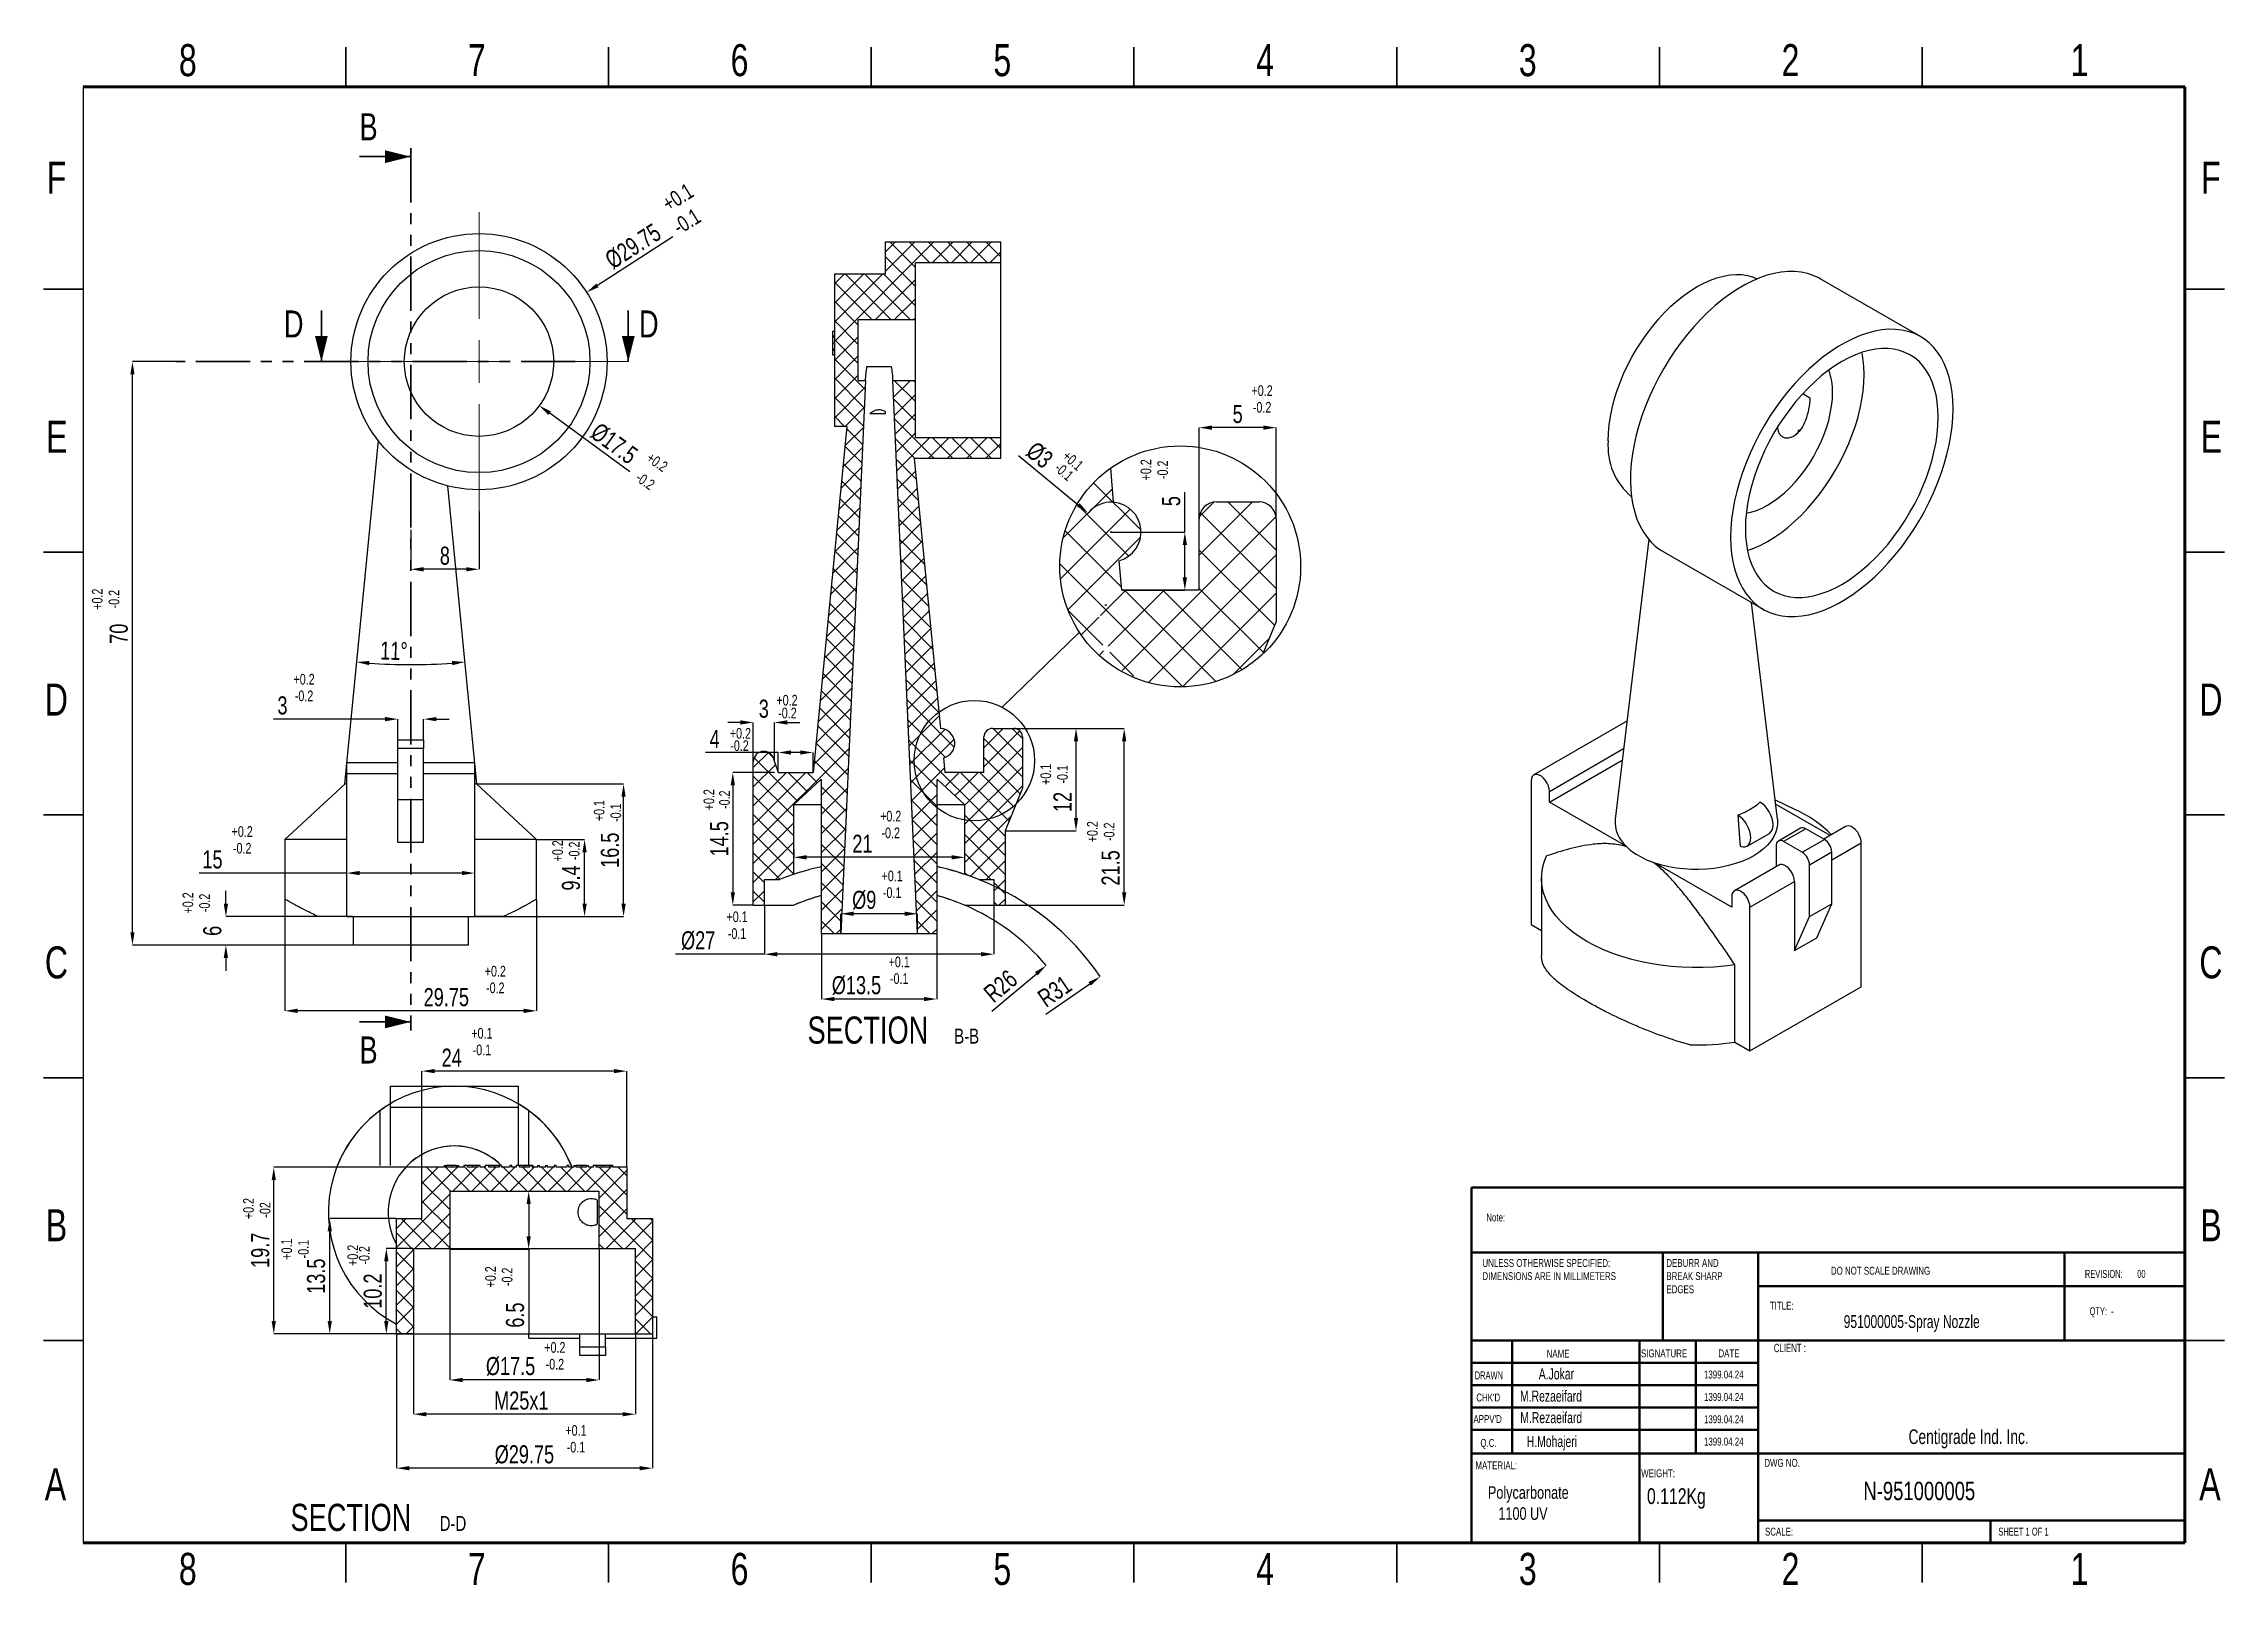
# Model space of a CAD drawing. Header units: millimetres. Extents: x 1431 to 1687, y 710 to 890.
import ezdxf

# ---------------------------------------------------------------- set-up
doc = ezdxf.new("R2010")
doc.units = ezdxf.units.MM
doc.linetypes.add('PHANTOM', pattern=[12.7, 6.35, -1.27, 1.27, -1.27, 1.27, -1.27])
doc.styles.add('SLDTEXTSTYLE0', font='TXT', dxfattribs={"width": 0.75})
doc.styles.add('SLDTEXTSTYLE1', font='TXT', dxfattribs={"width": 0.686449})
doc.styles.add('SLDTEXTSTYLE2', font='TXT', dxfattribs={"width": 0.652778})
doc.styles.add('SLDTEXTSTYLE3', font='TXT', dxfattribs={"width": 0.692308})
doc.styles.add('SLDTEXTSTYLE4', font='TXT', dxfattribs={"width": 0.7})
doc.styles.add('SLDTEXTSTYLE5', font='TXT', dxfattribs={"width": 0.678571})
doc.dimstyles.new('Scale 1 B 2', dxfattribs={"dimtxt": 2.116667, "dimasz": 1.5, "dimexe": 0, "dimexo": 0.0625, "dimgap": 0.529167, "dimtad": 1, "dimdec": 0, "dimlfac": 0.5, "dimrnd": 1e-09, "dimzin": 12, "dimdsep": 46, "dimtxsty": 'SLDTEXTSTYLE0', "dimcen": 0.09, "dimadec": 0, "dimazin": 3, "dimtfac": 1, "dimtdec": 0, "dimtofl": 0, "dimtmove": 0, "dimatfit": 3, "dimfxl": 1, "dimfrac": 2, "dimtolj": 1, "dimtzin": 12, "dimarcsym": 0})
doc.dimstyles.new('SLDDIMSTYLE30', dxfattribs={"dimtxt": 2.116667, "dimasz": 1.5, "dimexe": 0, "dimexo": 0.0625, "dimgap": 0.529167, "dimtad": 1, "dimdec": 0, "dimrnd": 1e-09, "dimzin": 12, "dimdsep": 46, "dimtxsty": 'SLDTEXTSTYLE0', "dimcen": 0.09, "dimadec": 0, "dimazin": 3, "dimtfac": 1, "dimtdec": 0, "dimtofl": 0, "dimtmove": 0, "dimatfit": 3, "dimfxl": 1, "dimfrac": 2, "dimtolj": 1, "dimtzin": 12, "dimarcsym": 0})
pattern_1 = [(45, (1076.2167, 668.046), (-1.122532, 1.122532), []), (135, (1076.2167, 668.046), (-1.122532, -1.122532), [])]

msp = doc.modelspace()

# ---------------------------------------------------------------- texts
at = {"color": 7, "linetype": 'Continuous', "lineweight": 0}
for s, insert, char_height, attachment_point, style in [('8', (1448.24, 890.23), 3.75, 2, 'SLDTEXTSTYLE0'), ('7', (1482.1, 890.23), 3.75, 2, 'SLDTEXTSTYLE0'), ('6', (1512.89, 890.23), 3.75, 2, 'SLDTEXTSTYLE0'), ('5', (1543.68, 890.23), 3.75, 2, 'SLDTEXTSTYLE0'), ('4', (1574.47, 890.23), 3.75, 2, 'SLDTEXTSTYLE0'), ('3', (1605.25, 890.23), 3.75, 2, 'SLDTEXTSTYLE0'), ('2', (1636.04, 890.23), 3.75, 2, 'SLDTEXTSTYLE0'), ('1', (1669.91, 890.23), 3.75, 2, 'SLDTEXTSTYLE0'), ('F', (1432.84, 876.45), 3.75, 2, 'SLDTEXTSTYLE0'), ('F', (1685.3, 876.45), 3.75, 2, 'SLDTEXTSTYLE0'), ('E', (1432.89, 846.12), 3.75, 2, 'SLDTEXTSTYLE0'), ('E', (1685.35, 846.12), 3.75, 2, 'SLDTEXTSTYLE0'), ('D', (1432.84, 815.33), 3.75, 2, 'SLDTEXTSTYLE0'), ('D', (1685.3, 815.33), 3.75, 2, 'SLDTEXTSTYLE0'), ('C', (1432.84, 784.55), 3.75, 2, 'SLDTEXTSTYLE0'), ('C', (1685.3, 784.55), 3.75, 2, 'SLDTEXTSTYLE0'), ('B', (1432.85, 753.76), 3.75, 2, 'SLDTEXTSTYLE0'), ('Note:', (1600.39, 753.26), 0.924, 1, 'SLDTEXTSTYLE0'), ('B', (1685.31, 753.76), 3.75, 2, 'SLDTEXTSTYLE0'), ('DO NOT SCALE DRAWING', (1640.77, 747.02), 0.9236, 1, 'SLDTEXTSTYLE0'), ('REVISION:       00', (1670.53, 746.65), 0.9236, 1, 'SLDTEXTSTYLE2'), ('TITLE:', (1633.62, 742.92), 0.924, 1, 'SLDTEXTSTYLE0'), ('951000005-Spray Nozzle', (1642.27, 741.36), 1.5086, 1, 'SLDTEXTSTYLE4'), ('QTY:  -', (1671.1, 742.28), 0.924, 1, 'SLDTEXTSTYLE5'), ('NAME', (1607.46, 737.3), 0.924, 1, 'SLDTEXTSTYLE0'), ('SIGNATURE', (1618.52, 737.34), 0.924, 1, 'SLDTEXTSTYLE0'), ('DATE', (1627.59, 737.34), 0.924, 1, 'SLDTEXTSTYLE0'), ('CLIENT :', (1634.08, 738), 0.978, 1, 'SLDTEXTSTYLE4'), ('DRAWN', (1599.04, 734.77), 0.924, 1, 'SLDTEXTSTYLE1'), ('A.Jokar', (1606.54, 735.13), 1.303, 1, 'SLDTEXTSTYLE4'), ('1399.04.24', (1625.9, 734.86), 0.924, 1, 'SLDTEXTSTYLE0'), ("CHK'D", (1599.22, 732.17), 0.924, 1, 'SLDTEXTSTYLE0'), ('M.Rezaeifard', (1604.34, 732.53), 1.3033, 1, 'SLDTEXTSTYLE4'), ('1399.04.24', (1625.9, 732.24), 0.924, 1, 'SLDTEXTSTYLE0'), ("APPV'D", (1598.89, 729.65), 0.924, 1, 'SLDTEXTSTYLE0'), ('M.Rezaeifard', (1604.37, 730.01), 1.3033, 1, 'SLDTEXTSTYLE4'), ('1399.04.24', (1625.9, 729.62), 0.924, 1, 'SLDTEXTSTYLE0'), ('Q.C.', (1599.7, 726.85), 0.924, 1, 'SLDTEXTSTYLE0'), ('H.Mohajeri', (1605.13, 727.21), 1.303, 1, 'SLDTEXTSTYLE4'), ('1399.04.24', (1625.9, 727.01), 0.924, 1, 'SLDTEXTSTYLE0'), ('Centigrade Ind. Inc.', (1649.87, 727.98), 1.7241, 1, 'SLDTEXTSTYLE4'), ('A', (1432.73, 723.43), 3.75, 2, 'SLDTEXTSTYLE0'), ('MATERIAL:', (1599.12, 724.22), 0.924, 1, 'SLDTEXTSTYLE0'), ('WEIGHT:', (1618.54, 723.3), 0.923, 1, 'SLDTEXTSTYLE0'), ('DWG NO.', (1632.97, 724.52), 0.924, 1, 'SLDTEXTSTYLE0'), ('A', (1685.19, 723.43), 3.75, 2, 'SLDTEXTSTYLE0'), ('Polycarbonate\\P   1100 UV', (1600.58, 721.32), 1.4764, 1, 'SLDTEXTSTYLE0'), ('0.112Kg', (1619.22, 721.08), 1.846, 1, 'SLDTEXTSTYLE0'), ('N-951000005', (1644.58, 721.84), 2.1551, 1, 'SLDTEXTSTYLE0'), ('SCALE:', (1633.05, 716.46), 0.924, 1, 'SLDTEXTSTYLE0'), ('SHEET 1 OF 1', (1660.39, 716.46), 0.9236, 1, 'SLDTEXTSTYLE3'), ('8', (1448.24, 713.51), 3.75, 2, 'SLDTEXTSTYLE0'), ('7', (1482.1, 713.51), 3.75, 2, 'SLDTEXTSTYLE0'), ('6', (1512.89, 713.51), 3.75, 2, 'SLDTEXTSTYLE0'), ('5', (1543.68, 713.51), 3.75, 2, 'SLDTEXTSTYLE0'), ('4', (1574.47, 713.51), 3.75, 2, 'SLDTEXTSTYLE0'), ('3', (1605.25, 713.51), 3.75, 2, 'SLDTEXTSTYLE0'), ('2', (1636.04, 713.51), 3.75, 2, 'SLDTEXTSTYLE0'), ('1', (1669.91, 713.51), 3.75, 2, 'SLDTEXTSTYLE0')]:
    msp.add_mtext(s, dxfattribs=dict(at, insert=insert, char_height=char_height, attachment_point=attachment_point, style=style))
at = {"color": 7, "linetype": 'Continuous', "char_height": 3.17, "attachment_point": 1, "style": 'SLDTEXTSTYLE0'}
for s, insert in [('B', (1468.36, 882.14)), ('D', (1459.5, 859.04)), ('D', (1501.11, 859.04)), ('B', (1468.36, 774))]:
    msp.add_mtext(s, dxfattribs=dict(at, insert=insert))
at = {"attachment_point": 1, "style": 'SLDTEXTSTYLE0'}
for s, width, heights, insert, char_height, rotation in [('+0.1', 5.1815, [1.85], (1503.61, 872.13), 1.845, 31.68), ('-0.1', 5.1815, [0], (1504.85, 869.42), 1.845, 31.68), ('+0.2', 7.0024, [0], (1502.56, 842.49), 1.252, 325.7934), ('-0.2', 7.0024, [0], (1501.3, 840.19), 1.252, 325.7934)]:
    msp.add_mtext_dynamic_manual_height_columns(s, width=width, gutter_width=17.5, heights=heights, dxfattribs=dict(at, insert=insert, char_height=char_height, rotation=rotation))
at = {"color": 7, "linetype": 'Continuous', "lineweight": 18, "char_height": 1.252, "attachment_point": 2, "style": 'SLDTEXTSTYLE0'}
for s, insert in [('\\A1;+0.2', (1574.12, 850.27)), ('\\A1;-0.2', (1574.12, 848.32)), ('\\A1;+0.2', (1461.86, 816.47)), ('\\A1;-0.2', (1461.86, 814.52)), ('\\A1;+0.2', (1518.45, 814.01)), ('\\A1;+0.2', (1512.99, 810.13)), ('\\A1;-0.2', (1518.5, 812.51)), ('\\A1;-0.2', (1512.89, 808.69)), ('\\A1;+0.2', (1530.6, 800.43)), ('\\A1;+0.2', (1454.61, 798.63)), ('\\A1;-0.2', (1530.6, 798.47)), ('\\A1;-0.2', (1454.61, 796.67)), ('\\A1;+0.1', (1530.77, 793.43)), ('\\A1;-0.1', (1530.77, 791.47)), ('\\A1;+0.1', (1512.6, 788.64)), ('\\A1;-0.1', (1512.6, 786.68)), ('\\A1;+0.2', (1484.27, 782.27)), ('\\A1;+0.1', (1531.6, 783.36)), ('\\A1;-0.2', (1484.27, 780.32)), ('\\A1;-0.1', (1531.6, 781.4)), ('\\A1;+0.1', (1482.7, 775)), ('\\A1;-0.1', (1482.7, 773.05)), ('\\A1;+0.2', (1491.25, 738.2)), ('\\A1;-0.2', (1491.25, 736.24)), ('\\A1;+0.1', (1493.72, 728.48)), ('\\A1;-0.1', (1493.72, 726.52))]:
    msp.add_mtext(s, dxfattribs=dict(at, insert=insert))
for s, insert, rotation in [('\\A1;-0.1', (1551.33, 840.63), 319.4276), ('\\A1;+0.1', (1552.36, 841.92), 319.4276), ('\\A1;+0.2', (1559.88, 840.37), 90), ('\\A1;-0.2', (1561.84, 840.37), 90), ('\\A1;+0.2', (1437, 825.22), 90), ('\\A1;-0.2', (1438.96, 825.22), 90), ('\\A1;+0.1', (1548.15, 804.7), 90), ('\\A1;-0.1', (1550.1, 804.7), 90), ('\\A1;+0.2', (1508.67, 801.73), 90), ('\\A1;-0.2', (1510.5, 801.73), 90), ('\\A1;+0.1', (1495.81, 800.45), 90), ('\\A1;-0.1', (1497.76, 800.21), 90), ('\\A1;+0.2', (1553.61, 797.98), 90), ('\\A1;-0.2', (1555.57, 797.98), 90), ('\\A1;+0.2', (1490.94, 795.74), 90), ('\\A1;-0.2', (1492.89, 795.74), 90), ('\\A1;+0.2', (1447.62, 789.64), 90), ('\\A1;-0.2', (1449.57, 789.64), 90), ('\\A1;+0.2', (1454.72, 753.84), 90), ('\\A1;-02', (1456.67, 753.68), 90), ('\\A1;+0.1', (1459.2, 749.09), 90), ('\\A1;-0.1', (1461.16, 749.09), 90), ('\\A1;+0.2', (1466.94, 748.36), 90), ('\\A1;-0.2', (1468.29, 748.36), 90), ('\\A1;+0.2', (1483.08, 745.84), 90), ('\\A1;-0.2', (1485.03, 745.84), 90)]:
    msp.add_mtext(s, dxfattribs=dict(at, insert=insert, rotation=rotation))

# ---------------------------------------------------------------- blocks, each defined once
blk = doc.blocks.new('SW_NOTE_3')
at = {"color": 0, "linetype": 'Continuous', "lineweight": 0, "attachment_point": 2, "style": 'SLDTEXTSTYLE0'}
for s, insert, char_height in [('SECTION', (17.36, 8.19), 6.35), ('B-B', (40.51, 5.35), 3.5)]:
    blk.add_mtext(s, dxfattribs=dict(at, insert=insert, char_height=char_height))
blk = doc.blocks.new('SW_NOTE_4')
at = {"color": 0, "linetype": 'Continuous', "lineweight": 0, "attachment_point": 2, "style": 'SLDTEXTSTYLE0'}
for s, insert, char_height in [('SECTION', (17.36, 8.19), 6.35), ('D-D', (41.28, 5.35), 3.5)]:
    blk.add_mtext(s, dxfattribs=dict(at, insert=insert, char_height=char_height))
blk = doc.blocks.new('SW_NOTE_62')
at = {"color": 0, "linetype": 'Continuous', "lineweight": 0, "char_height": 1.5, "attachment_point": 1, "style": 'SLDTEXTSTYLE0'}
for s, insert in [('UNLESS OTHERWISE SPECIFIED:', (0, 1.93)), ('DIMENSIONS ARE IN MILLIMETERS', (0, -0.57))]:
    blk.add_mtext(s, dxfattribs=dict(at, insert=insert))
blk = doc.blocks.new('SW_NOTE_63')
at = {"color": 0, "linetype": 'Continuous', "lineweight": 0, "char_height": 1.5, "attachment_point": 1, "style": 'SLDTEXTSTYLE0'}
for s, insert in [('DEBURR AND', (0, 1.93)), ('BREAK SHARP', (0, -0.57)), ('EDGES', (0, -3.07))]:
    blk.add_mtext(s, dxfattribs=dict(at, insert=insert))
blk = doc.blocks.new('*D7')
at = {"color": 0, "lineweight": -2, "transparency": 16777216}
for p, q in [((1474.68, 739.11), (1474.68, 729.75)), ((1500.68, 739.11), (1500.68, 729.75)), ((1499.18, 729.75), (1476.18, 729.75))]:
    blk.add_line(p, q, dxfattribs=at)
at = {"color": 0, "transparency": 16777216}
for points in [[(1476.18, 730), (1476.18, 729.5), (1474.68, 729.75)], [(1499.18, 730), (1499.18, 729.5), (1500.68, 729.75)]]:
    blk.add_solid(points, dxfattribs=at)
at = {"layer": 'Defpoints', "color": 0, "transparency": 16777216}
for p in [(1474.68, 739.17), (1500.68, 739.17), (1474.68, 729.75)]:
    blk.add_point(p, dxfattribs=at)
at = {"color": 0, "transparency": 16777216, "insert": (1487.32, 731.34), "char_height": 2.117, "attachment_point": 5, "style": 'SLDTEXTSTYLE0'}
blk.add_mtext('\\A1;M25x1', dxfattribs=at)
blk = doc.blocks.new('*D8')
at = {"color": 0, "lineweight": -2, "transparency": 16777216}
for p, q in [((1478.93, 749.11), (1478.93, 733.76)), ((1496.43, 749.11), (1496.43, 733.76)), ((1494.93, 733.76), (1480.43, 733.76))]:
    blk.add_line(p, q, dxfattribs=at)
at = {"color": 0, "transparency": 16777216}
for points in [[(1480.43, 734.01), (1480.43, 733.51), (1478.93, 733.76)], [(1494.93, 734.01), (1494.93, 733.51), (1496.43, 733.76)]]:
    blk.add_solid(points, dxfattribs=at)
at = {"layer": 'Defpoints', "color": 0, "transparency": 16777216}
for p in [(1478.93, 749.17), (1496.43, 749.17), (1478.93, 733.76)]:
    blk.add_point(p, dxfattribs=at)
at = {"color": 0, "transparency": 16777216, "insert": (1486.06, 735.35), "char_height": 2.1167, "attachment_point": 5, "style": 'SLDTEXTSTYLE0'}
blk.add_mtext('\\A1;%%C17.5', dxfattribs=at)
blk = doc.blocks.new('*D9')
at = {"color": 0, "lineweight": -2, "transparency": 16777216}
for p, q in [((1474.62, 749.17), (1471.5, 749.17)), ((1471.5, 740.67), (1471.5, 747.67)), ((1474.62, 739.17), (1471.5, 739.17))]:
    blk.add_line(p, q, dxfattribs=at)
at = {"color": 0, "transparency": 16777216}
for points in [[(1471.25, 747.67), (1471.75, 747.67), (1471.5, 749.17)], [(1471.25, 740.67), (1471.75, 740.67), (1471.5, 739.17)]]:
    blk.add_solid(points, dxfattribs=at)
at = {"layer": 'Defpoints', "color": 0, "transparency": 16777216}
for p in [(1471.5, 749.17), (1474.68, 749.17), (1474.68, 739.17)]:
    blk.add_point(p, dxfattribs=at)
at = {"color": 0, "transparency": 16777216, "insert": (1469.92, 744.17), "char_height": 2.117, "attachment_point": 5, "rotation": 90, "style": 'SLDTEXTSTYLE0'}
blk.add_mtext('\\A1;10.2', dxfattribs=at)
blk = doc.blocks.new('*D10')
at = {"color": 0, "lineweight": -2, "transparency": 16777216}
for p, q in [((1472.62, 752.67), (1464.87, 752.67)), ((1464.87, 740.67), (1464.87, 751.17)), ((1472.62, 739.17), (1464.87, 739.17))]:
    blk.add_line(p, q, dxfattribs=at)
at = {"color": 0, "transparency": 16777216}
for points in [[(1464.62, 751.17), (1465.12, 751.17), (1464.87, 752.67)], [(1464.62, 740.67), (1465.12, 740.67), (1464.87, 739.17)]]:
    blk.add_solid(points, dxfattribs=at)
at = {"layer": 'Defpoints', "color": 0, "transparency": 16777216}
for p in [(1464.87, 752.67), (1472.68, 752.67), (1472.68, 739.17)]:
    blk.add_point(p, dxfattribs=at)
at = {"color": 0, "transparency": 16777216, "insert": (1463.28, 745.92), "char_height": 2.117, "attachment_point": 5, "rotation": 90, "style": 'SLDTEXTSTYLE0'}
blk.add_mtext('\\A1;13.5', dxfattribs=at)
blk = doc.blocks.new('*D11')
at = {"color": 0, "lineweight": -2, "transparency": 16777216}
for p, q in [((1475.62, 758.67), (1458.31, 758.67)), ((1458.31, 740.67), (1458.31, 757.17)), ((1472.62, 739.17), (1458.31, 739.17))]:
    blk.add_line(p, q, dxfattribs=at)
at = {"color": 0, "transparency": 16777216}
for points in [[(1458.06, 757.17), (1458.56, 757.17), (1458.31, 758.67)], [(1458.06, 740.67), (1458.56, 740.67), (1458.31, 739.17)]]:
    blk.add_solid(points, dxfattribs=at)
at = {"layer": 'Defpoints', "color": 0, "transparency": 16777216}
for p in [(1458.31, 758.67), (1475.68, 758.67), (1472.68, 739.17)]:
    blk.add_point(p, dxfattribs=at)
at = {"color": 0, "transparency": 16777216, "insert": (1456.73, 748.95), "char_height": 2.117, "attachment_point": 5, "rotation": 90, "style": 'SLDTEXTSTYLE0'}
blk.add_mtext('\\A1;19.7', dxfattribs=at)
blk = doc.blocks.new('*D12')
at = {"color": 0, "lineweight": -2, "transparency": 16777216}
for p, q in [((1478.99, 755.87), (1488.18, 755.87)), ((1488.18, 754.37), (1488.18, 750.59)), ((1478.99, 749.09), (1488.18, 749.09)), ((1488.18, 749.09), (1488.18, 739.25))]:
    blk.add_line(p, q, dxfattribs=at)
at = {"color": 0, "transparency": 16777216}
for points in [[(1487.93, 754.37), (1488.43, 754.37), (1488.18, 755.87)], [(1487.93, 750.59), (1488.43, 750.59), (1488.18, 749.09)]]:
    blk.add_solid(points, dxfattribs=at)
at = {"layer": 'Defpoints', "color": 0, "transparency": 16777216}
for p in [(1478.93, 755.87), (1488.18, 755.87), (1478.93, 749.09)]:
    blk.add_point(p, dxfattribs=at)
at = {"color": 0, "transparency": 16777216, "insert": (1486.59, 741.36), "char_height": 2.117, "attachment_point": 5, "rotation": 90, "style": 'SLDTEXTSTYLE0'}
blk.add_mtext('\\A1;6.5', dxfattribs=at)
blk = doc.blocks.new('*D13')
at = {"color": 0, "lineweight": -2, "transparency": 16777216}
for p, q in [((1472.68, 739.11), (1472.68, 723.43)), ((1502.68, 739.11), (1502.68, 723.43)), ((1501.18, 723.43), (1474.18, 723.43))]:
    blk.add_line(p, q, dxfattribs=at)
at = {"color": 0, "transparency": 16777216}
for points in [[(1474.18, 723.68), (1474.18, 723.18), (1472.68, 723.43)], [(1501.18, 723.68), (1501.18, 723.18), (1502.68, 723.43)]]:
    blk.add_solid(points, dxfattribs=at)
at = {"layer": 'Defpoints', "color": 0, "transparency": 16777216}
for p in [(1472.68, 739.17), (1502.68, 739.17), (1472.68, 723.43)]:
    blk.add_point(p, dxfattribs=at)
at = {"color": 0, "transparency": 16777216, "insert": (1487.68, 725.02), "char_height": 2.1167, "attachment_point": 5, "style": 'SLDTEXTSTYLE0'}
blk.add_mtext('\\A1;%%C29.75', dxfattribs=at)
blk = doc.blocks.new('*D14')
at = {"color": 0, "lineweight": -2, "transparency": 16777216}
for p, q in [((1475.68, 758.73), (1475.68, 769.94)), ((1498.18, 769.94), (1477.18, 769.94)), ((1499.68, 758.73), (1499.68, 769.94))]:
    blk.add_line(p, q, dxfattribs=at)
at = {"color": 0, "transparency": 16777216}
for points in [[(1477.18, 770.19), (1477.18, 769.69), (1475.68, 769.94)], [(1498.18, 770.19), (1498.18, 769.69), (1499.68, 769.94)]]:
    blk.add_solid(points, dxfattribs=at)
at = {"layer": 'Defpoints', "color": 0, "transparency": 16777216}
for p in [(1475.68, 769.94), (1475.68, 758.67), (1499.68, 758.67)]:
    blk.add_point(p, dxfattribs=at)
at = {"color": 0, "transparency": 16777216, "insert": (1479.16, 771.52), "char_height": 2.117, "attachment_point": 5, "style": 'SLDTEXTSTYLE0'}
blk.add_mtext('\\A1;24', dxfattribs=at)
blk = doc.blocks.new('*D15')
at = {"color": 0, "lineweight": -2, "transparency": 16777216}
for p, q in [((1447.77, 853.04), (1441.75, 853.04)), ((1441.75, 786.2), (1441.75, 851.54)), ((1467.55, 784.7), (1441.75, 784.7))]:
    blk.add_line(p, q, dxfattribs=at)
at = {"color": 0, "transparency": 16777216}
for points in [[(1441.5, 851.54), (1442, 851.54), (1441.75, 853.04)], [(1441.5, 786.2), (1442, 786.2), (1441.75, 784.7)]]:
    blk.add_solid(points, dxfattribs=at)
at = {"layer": 'Defpoints', "color": 0, "transparency": 16777216}
for p in [(1441.75, 853.04), (1447.83, 853.04), (1467.61, 784.7)]:
    blk.add_point(p, dxfattribs=at)
at = {"color": 0, "transparency": 16777216, "insert": (1440.16, 821.17), "char_height": 2.117, "attachment_point": 5, "rotation": 90, "style": 'SLDTEXTSTYLE0'}
blk.add_mtext('\\A1;70', dxfattribs=at)
blk = doc.blocks.new('*D16')
at = {"color": 0, "lineweight": -2, "transparency": 16777216}
for p, q in [((1459.6, 790.02), (1459.6, 777)), ((1489.11, 790.01), (1489.11, 777)), ((1487.61, 777), (1461.1, 777))]:
    blk.add_line(p, q, dxfattribs=at)
at = {"color": 0, "transparency": 16777216}
for points in [[(1461.1, 777.25), (1461.1, 776.75), (1459.6, 777)], [(1487.61, 777.25), (1487.61, 776.75), (1489.11, 777)]]:
    blk.add_solid(points, dxfattribs=at)
at = {"layer": 'Defpoints', "color": 0, "transparency": 16777216}
for p in [(1459.6, 790.08), (1489.11, 790.07), (1459.6, 777)]:
    blk.add_point(p, dxfattribs=at)
at = {"color": 0, "transparency": 16777216, "insert": (1478.53, 778.59), "char_height": 2.117, "attachment_point": 5, "style": 'SLDTEXTSTYLE0'}
blk.add_mtext('\\A1;29.75', dxfattribs=at)
blk = doc.blocks.new('*D17')
at = {"color": 0, "lineweight": -2, "transparency": 16777216}
for p, q in [((1452.7, 789.54), (1452.7, 791.04)), ((1467.55, 788.04), (1452.7, 788.04)), ((1467.55, 784.7), (1452.7, 784.7)), ((1452.7, 783.2), (1452.7, 781.7))]:
    blk.add_line(p, q, dxfattribs=at)
at = {"color": 0, "transparency": 16777216}
for points in [[(1452.45, 789.54), (1452.95, 789.54), (1452.7, 788.04)], [(1452.45, 783.2), (1452.95, 783.2), (1452.7, 784.7)]]:
    blk.add_solid(points, dxfattribs=at)
at = {"layer": 'Defpoints', "color": 0, "transparency": 16777216}
for p in [(1452.7, 788.04), (1467.61, 788.04), (1467.61, 784.7)]:
    blk.add_point(p, dxfattribs=at)
at = {"color": 0, "transparency": 16777216, "insert": (1451.12, 786.37), "char_height": 2.117, "attachment_point": 5, "rotation": 90, "style": 'SLDTEXTSTYLE0'}
blk.add_mtext('\\A1;6', dxfattribs=at)
blk = doc.blocks.new('*D18')
at = {"color": 0, "lineweight": -2, "transparency": 16777216}
for p, q in [((1489.18, 797.07), (1494.73, 797.07)), ((1494.73, 789.54), (1494.73, 795.57)), ((1485.27, 788.04), (1494.73, 788.04))]:
    blk.add_line(p, q, dxfattribs=at)
at = {"color": 0, "transparency": 16777216}
for points in [[(1494.48, 795.57), (1494.98, 795.57), (1494.73, 797.07)], [(1494.48, 789.54), (1494.98, 789.54), (1494.73, 788.04)]]:
    blk.add_solid(points, dxfattribs=at)
at = {"layer": 'Defpoints', "color": 0, "transparency": 16777216}
for p in [(1489.11, 797.07), (1494.73, 797.07), (1485.21, 788.04)]:
    blk.add_point(p, dxfattribs=at)
at = {"color": 0, "transparency": 16777216, "insert": (1493.14, 792.56), "char_height": 2.117, "attachment_point": 5, "rotation": 90, "style": 'SLDTEXTSTYLE0'}
blk.add_mtext('\\A1;9.4', dxfattribs=at)
blk = doc.blocks.new('*D19')
at = {"color": 0, "lineweight": -2, "transparency": 16777216}
for p, q in [((1482.13, 803.57), (1499.3, 803.57)), ((1499.3, 789.54), (1499.3, 802.07)), ((1481.93, 788.04), (1499.3, 788.04))]:
    blk.add_line(p, q, dxfattribs=at)
at = {"color": 0, "transparency": 16777216}
for points in [[(1499.05, 802.07), (1499.55, 802.07), (1499.3, 803.57)], [(1499.05, 789.54), (1499.55, 789.54), (1499.3, 788.04)]]:
    blk.add_solid(points, dxfattribs=at)
at = {"layer": 'Defpoints', "color": 0, "transparency": 16777216}
for p in [(1482.06, 803.57), (1499.3, 803.57), (1481.86, 788.04)]:
    blk.add_point(p, dxfattribs=at)
at = {"color": 0, "transparency": 16777216, "insert": (1497.71, 795.81), "char_height": 2.117, "attachment_point": 5, "rotation": 90, "style": 'SLDTEXTSTYLE0'}
blk.add_mtext('\\A1;16.5', dxfattribs=at)
blk = doc.blocks.new('*D20')
at = {"color": 0, "lineweight": -2, "transparency": 16777216}
blk.add_arc((1474.36, 882.84), 65.29, 265.732, 274.268, dxfattribs=at)
at = {"color": 0, "transparency": 16777216}
for points in [[(1469.48, 817.48), (1469.53, 817.98), (1468.01, 817.86)], [(1479.2, 817.98), (1479.24, 817.48), (1480.72, 817.86)]]:
    blk.add_solid(points, dxfattribs=at)
at = {"layer": 'Defpoints', "color": 0, "transparency": 16777216}
for p in [(1478.18, 843.8), (1470.03, 838.5), (1476.48, 817.58), (1466.61, 803.57), (1482.11, 803.57)]:
    blk.add_point(p, dxfattribs=at)
at = {"color": 0, "transparency": 16777216, "insert": (1472.39, 819.17), "char_height": 2.117, "attachment_point": 5, "rotation": 358.2245, "style": 'SLDTEXTSTYLE0'}
blk.add_mtext('\\A1;11°', dxfattribs=at)
blk = doc.blocks.new('*D21')
at = {"color": 0, "lineweight": -2, "transparency": 16777216}
for p, q in [((1522.5, 785.97), (1522.5, 778.38)), ((1536, 785.97), (1536, 778.38)), ((1534.5, 778.38), (1524, 778.38))]:
    blk.add_line(p, q, dxfattribs=at)
at = {"color": 0, "transparency": 16777216}
for points in [[(1524, 778.63), (1524, 778.13), (1522.5, 778.38)], [(1534.5, 778.63), (1534.5, 778.13), (1536, 778.38)]]:
    blk.add_solid(points, dxfattribs=at)
at = {"layer": 'Defpoints', "color": 0, "transparency": 16777216}
for p in [(1522.5, 786.04), (1536, 786.04), (1522.5, 778.38)]:
    blk.add_point(p, dxfattribs=at)
at = {"color": 0, "transparency": 16777216, "insert": (1526.59, 779.97), "char_height": 2.1167, "attachment_point": 5, "style": 'SLDTEXTSTYLE0'}
blk.add_mtext('\\A1;%%C13.5', dxfattribs=at)
blk = doc.blocks.new('*D22')
at = {"color": 0, "lineweight": -2, "transparency": 16777216}
for p, q in [((1524.75, 786.1), (1524.75, 788.37)), ((1532.24, 788.37), (1526.25, 788.37)), ((1533.74, 786.14), (1533.74, 788.37))]:
    blk.add_line(p, q, dxfattribs=at)
at = {"color": 0, "transparency": 16777216}
for points in [[(1526.25, 788.62), (1526.25, 788.12), (1524.75, 788.37)], [(1532.24, 788.62), (1532.24, 788.12), (1533.74, 788.37)]]:
    blk.add_solid(points, dxfattribs=at)
at = {"layer": 'Defpoints', "color": 0, "transparency": 16777216}
for p in [(1524.75, 788.37), (1524.75, 786.04), (1533.74, 786.07)]:
    blk.add_point(p, dxfattribs=at)
at = {"color": 0, "transparency": 16777216, "insert": (1527.5, 789.96), "char_height": 2.117, "attachment_point": 5, "style": 'SLDTEXTSTYLE0'}
blk.add_mtext('\\A1;%%C9', dxfattribs=at)
blk = doc.blocks.new('*D23')
at = {"color": 0, "lineweight": -2, "transparency": 16777216}
for p, q in [((1466.86, 793.14), (1449.55, 793.14)), ((1466.86, 790.28), (1466.86, 793.14)), ((1480.36, 793.14), (1468.36, 793.14)), ((1481.86, 790.28), (1481.86, 793.14))]:
    blk.add_line(p, q, dxfattribs=at)
at = {"color": 0, "transparency": 16777216}
for points in [[(1468.36, 793.39), (1468.36, 792.89), (1466.86, 793.14)], [(1480.36, 793.39), (1480.36, 792.89), (1481.86, 793.14)]]:
    blk.add_solid(points, dxfattribs=at)
at = {"layer": 'Defpoints', "color": 0, "transparency": 16777216}
for p in [(1466.86, 793.14), (1466.86, 790.22), (1481.86, 790.22)]:
    blk.add_point(p, dxfattribs=at)
at = {"color": 0, "transparency": 16777216, "insert": (1451.13, 794.72), "char_height": 2.117, "attachment_point": 5, "style": 'SLDTEXTSTYLE0'}
blk.add_mtext('\\A1;15', dxfattribs=at)
blk = doc.blocks.new('*D24')
at = {"color": 0, "lineweight": -2, "transparency": 16777216}
for p, q in [((1471.36, 811.17), (1458.27, 811.17)), ((1472.86, 808.81), (1472.86, 811.17)), ((1475.86, 808.81), (1475.86, 811.17)), ((1477.36, 811.17), (1478.86, 811.17))]:
    blk.add_line(p, q, dxfattribs=at)
at = {"color": 0, "transparency": 16777216}
for points in [[(1471.36, 811.42), (1471.36, 810.92), (1472.86, 811.17)], [(1477.36, 811.42), (1477.36, 810.92), (1475.86, 811.17)]]:
    blk.add_solid(points, dxfattribs=at)
at = {"layer": 'Defpoints', "color": 0, "transparency": 16777216}
for p in [(1472.86, 811.17), (1472.86, 808.74), (1475.86, 808.74)]:
    blk.add_point(p, dxfattribs=at)
at = {"color": 0, "transparency": 16777216, "insert": (1459.33, 812.76), "char_height": 2.117, "attachment_point": 5, "style": 'SLDTEXTSTYLE0'}
blk.add_mtext('\\A1;3', dxfattribs=at)
blk = doc.blocks.new('*D25')
at = {"color": 0, "lineweight": -2, "transparency": 16777216}
for p, q in [((1515.8, 789.32), (1515.8, 783.63)), ((1542.7, 789.32), (1542.7, 783.63)), ((1515.8, 783.63), (1505.39, 783.63)), ((1541.2, 783.63), (1517.3, 783.63))]:
    blk.add_line(p, q, dxfattribs=at)
at = {"color": 0, "transparency": 16777216}
for points in [[(1517.3, 783.88), (1517.3, 783.38), (1515.8, 783.63)], [(1541.2, 783.88), (1541.2, 783.38), (1542.7, 783.63)]]:
    blk.add_solid(points, dxfattribs=at)
at = {"layer": 'Defpoints', "color": 0, "transparency": 16777216}
for p in [(1515.8, 789.38), (1542.7, 789.38), (1515.8, 783.63)]:
    blk.add_point(p, dxfattribs=at)
at = {"color": 0, "transparency": 16777216, "insert": (1508.04, 785.22), "char_height": 2.117, "attachment_point": 5, "style": 'SLDTEXTSTYLE0'}
blk.add_mtext('\\A1;%%C27', dxfattribs=at)
blk = doc.blocks.new('*D26')
at = {"color": 0, "lineweight": -2, "transparency": 16777216}
for p, q in [((1544.06, 810.08), (1557.96, 810.08)), ((1557.96, 790.88), (1557.96, 808.58)), ((1544.06, 789.38), (1557.96, 789.38))]:
    blk.add_line(p, q, dxfattribs=at)
at = {"color": 0, "transparency": 16777216}
for points in [[(1557.71, 808.58), (1558.21, 808.58), (1557.96, 810.08)], [(1557.71, 790.88), (1558.21, 790.88), (1557.96, 789.38)]]:
    blk.add_solid(points, dxfattribs=at)
at = {"layer": 'Defpoints', "color": 0, "transparency": 16777216}
for p in [(1544, 810.08), (1557.96, 810.08), (1544, 789.38)]:
    blk.add_point(p, dxfattribs=at)
at = {"color": 0, "transparency": 16777216, "insert": (1556.38, 793.74), "char_height": 2.117, "attachment_point": 5, "rotation": 90, "style": 'SLDTEXTSTYLE0'}
blk.add_mtext('\\A1;21.5', dxfattribs=at)
blk = doc.blocks.new('*D27')
at = {"color": 0, "lineweight": -2, "transparency": 16777216}
for p, q in [((1566.76, 834.67), (1566.76, 845.31)), ((1574.26, 845.31), (1568.26, 845.31)), ((1575.76, 834.67), (1575.76, 845.31))]:
    blk.add_line(p, q, dxfattribs=at)
at = {"color": 0, "transparency": 16777216}
for points in [[(1568.26, 845.56), (1568.26, 845.06), (1566.76, 845.31)], [(1574.26, 845.56), (1574.26, 845.06), (1575.76, 845.31)]]:
    blk.add_solid(points, dxfattribs=at)
at = {"layer": 'Defpoints', "color": 0, "transparency": 16777216}
for p in [(1566.76, 845.31), (1566.76, 834.61), (1575.76, 834.61)]:
    blk.add_point(p, dxfattribs=at)
at = {"color": 0, "transparency": 16777216, "insert": (1571.26, 846.9), "char_height": 2.117, "attachment_point": 5, "style": 'SLDTEXTSTYLE0'}
blk.add_mtext('\\A1;5', dxfattribs=at)
blk = doc.blocks.new('*D28')
at = {"color": 0, "lineweight": -2, "transparency": 16777216}
for p, q in [((1545.09, 810.08), (1552.32, 810.08)), ((1552.32, 799.58), (1552.32, 808.58)), ((1544.06, 798.08), (1552.32, 798.08))]:
    blk.add_line(p, q, dxfattribs=at)
at = {"color": 0, "transparency": 16777216}
for points in [[(1552.07, 808.58), (1552.57, 808.58), (1552.32, 810.08)], [(1552.07, 799.58), (1552.57, 799.58), (1552.32, 798.08)]]:
    blk.add_solid(points, dxfattribs=at)
at = {"layer": 'Defpoints', "color": 0, "transparency": 16777216}
for p in [(1545.03, 810.08), (1552.32, 810.08), (1544, 798.08)]:
    blk.add_point(p, dxfattribs=at)
at = {"color": 0, "transparency": 16777216, "insert": (1550.73, 801.46), "char_height": 2.117, "attachment_point": 5, "rotation": 90, "style": 'SLDTEXTSTYLE0'}
blk.add_mtext('\\A1;12', dxfattribs=at)
blk = doc.blocks.new('*D29')
at = {"color": 0, "lineweight": -2, "transparency": 16777216}
for p, q in [((1565.07, 833.08), (1565.07, 837.76)), ((1556.5, 833.08), (1565.07, 833.08)), ((1565.07, 827.77), (1565.07, 831.58)), ((1557.76, 826.27), (1565.07, 826.27))]:
    blk.add_line(p, q, dxfattribs=at)
at = {"color": 0, "transparency": 16777216}
for points in [[(1564.82, 831.58), (1565.32, 831.58), (1565.07, 833.08)], [(1564.82, 827.77), (1565.32, 827.77), (1565.07, 826.27)]]:
    blk.add_solid(points, dxfattribs=at)
at = {"layer": 'Defpoints', "color": 0, "transparency": 16777216}
for p in [(1556.43, 833.08), (1557.7, 826.27), (1565.07, 826.27)]:
    blk.add_point(p, dxfattribs=at)
at = {"color": 0, "transparency": 16777216, "insert": (1563.48, 836.7), "char_height": 2.117, "attachment_point": 5, "rotation": 90, "style": 'SLDTEXTSTYLE0'}
blk.add_mtext('\\A1;5', dxfattribs=at)
blk = doc.blocks.new('*D30')
at = {"color": 0, "lineweight": -2, "transparency": 16777216}
for p, q in [((1545.59, 842.05), (1552.58, 836.27)), ((1556.34, 833.08), (1556.52, 833.08)), ((1556.43, 832.99), (1556.43, 833.17))]:
    blk.add_line(p, q, dxfattribs=at)
blk.add_arc((1556.43, 833.08), 3.5, 86.7686, 140.4331, dxfattribs=at)
at = {"color": 0, "transparency": 16777216}
blk.add_solid([(1552.74, 836.46), (1552.42, 836.07), (1553.74, 835.31)], dxfattribs=at)
at = {"layer": 'Defpoints', "color": 0, "transparency": 16777216}
for p in [(1553.74, 835.31), (1559.13, 830.85)]:
    blk.add_point(p, dxfattribs=at)
at = {"color": 0, "transparency": 16777216, "insert": (1548.03, 842.09), "char_height": 2.117, "attachment_point": 5, "rotation": 320.4331, "style": 'SLDTEXTSTYLE0'}
blk.add_mtext('\\A1;%%C3', dxfattribs=at)
blk = doc.blocks.new('*D31')
at = {"color": 0, "lineweight": -2, "transparency": 16777216}
for p, q in [((1513, 810.78), (1511.5, 810.78)), ((1514.5, 806.21), (1514.5, 810.78)), ((1516.97, 806.21), (1516.97, 810.78)), ((1518.47, 810.78), (1519.97, 810.78))]:
    blk.add_line(p, q, dxfattribs=at)
at = {"color": 0, "transparency": 16777216}
for points in [[(1513, 811.03), (1513, 810.53), (1514.5, 810.78)], [(1518.47, 811.03), (1518.47, 810.53), (1516.97, 810.78)]]:
    blk.add_solid(points, dxfattribs=at)
at = {"layer": 'Defpoints', "color": 0, "transparency": 16777216}
for p in [(1514.5, 810.78), (1514.5, 806.15), (1516.97, 806.15)]:
    blk.add_point(p, dxfattribs=at)
at = {"color": 0, "transparency": 16777216, "insert": (1515.73, 812.37), "char_height": 2.117, "attachment_point": 5, "style": 'SLDTEXTSTYLE0'}
blk.add_mtext('\\A1;3', dxfattribs=at)
blk = doc.blocks.new('*D32')
at = {"color": 0, "lineweight": -2, "transparency": 16777216}
for p, q in [((1516.9, 804.91), (1512.1, 804.91)), ((1512.1, 803.41), (1512.1, 790.88)), ((1514.43, 789.38), (1512.1, 789.38))]:
    blk.add_line(p, q, dxfattribs=at)
at = {"color": 0, "transparency": 16777216}
for points in [[(1511.85, 803.41), (1512.35, 803.41), (1512.1, 804.91)], [(1511.85, 790.88), (1512.35, 790.88), (1512.1, 789.38)]]:
    blk.add_solid(points, dxfattribs=at)
at = {"layer": 'Defpoints', "color": 0, "transparency": 16777216}
for p in [(1516.97, 804.91), (1512.1, 789.38), (1514.5, 789.38)]:
    blk.add_point(p, dxfattribs=at)
at = {"color": 0, "transparency": 16777216, "insert": (1510.52, 797.15), "char_height": 2.117, "attachment_point": 5, "rotation": 90, "style": 'SLDTEXTSTYLE0'}
blk.add_mtext('\\A1;14.5', dxfattribs=at)
blk = doc.blocks.new('*D33')
at = {"color": 0, "lineweight": -2, "transparency": 16777216}
blk.add_line((1542.47, 776.97), (1547.67, 781.35), dxfattribs=at)
blk.add_arc((1529.25, 765.84), 25.58, 40.087, 66.8472, dxfattribs=at)
at = {"color": 0, "transparency": 16777216}
blk.add_solid([(1547.51, 781.54), (1547.83, 781.15), (1548.82, 782.31)], dxfattribs=at)
at = {"layer": 'Defpoints', "color": 0, "transparency": 16777216}
for p in [(1548.82, 782.31), (1529.25, 765.84)]:
    blk.add_point(p, dxfattribs=at)
at = {"color": 0, "transparency": 16777216, "insert": (1543.47, 779.89), "char_height": 2.117, "attachment_point": 5, "rotation": 40.087, "style": 'SLDTEXTSTYLE0'}
blk.add_mtext('\\A1;R26', dxfattribs=at)
blk = doc.blocks.new('*D34')
at = {"color": 0, "lineweight": -2, "transparency": 16777216}
blk.add_line((1548.76, 776.62), (1553.92, 780.16), dxfattribs=at)
blk.add_arc((1529.4, 763.36), 31.23, 34.4179, 68.2166, dxfattribs=at)
at = {"color": 0, "transparency": 16777216}
blk.add_solid([(1553.78, 780.37), (1554.06, 779.96), (1555.16, 781.01)], dxfattribs=at)
at = {"layer": 'Defpoints', "color": 0, "transparency": 16777216}
for p in [(1555.16, 781.01), (1529.4, 763.36)]:
    blk.add_point(p, dxfattribs=at)
at = {"color": 0, "transparency": 16777216, "insert": (1549.82, 779.28), "char_height": 2.117, "attachment_point": 5, "rotation": 34.4179, "style": 'SLDTEXTSTYLE0'}
blk.add_mtext('\\A1;R31', dxfattribs=at)
blk = doc.blocks.new('*D35')
at = {"color": 0, "lineweight": -2, "transparency": 16777216}
for p, q in [((1519.25, 795.95), (1519.25, 794.98)), ((1537.75, 794.98), (1520.75, 794.98)), ((1539.25, 795.95), (1539.25, 794.98))]:
    blk.add_line(p, q, dxfattribs=at)
at = {"color": 0, "transparency": 16777216}
for points in [[(1520.75, 795.23), (1520.75, 794.73), (1519.25, 794.98)], [(1537.75, 795.23), (1537.75, 794.73), (1539.25, 794.98)]]:
    blk.add_solid(points, dxfattribs=at)
at = {"layer": 'Defpoints', "color": 0, "transparency": 16777216}
for p in [(1519.25, 796.02), (1519.25, 794.98), (1539.25, 796.02)]:
    blk.add_point(p, dxfattribs=at)
at = {"color": 0, "transparency": 16777216, "insert": (1527.29, 796.57), "char_height": 2.117, "attachment_point": 5, "style": 'SLDTEXTSTYLE0'}
blk.add_mtext('\\A1;21', dxfattribs=at)
blk = doc.blocks.new('SW_CENTERMARKSYMBOL_1')
at = {"color": 0, "linetype": 'Continuous', "lineweight": 0}
for p, q in [((0, 10), (0, 35)), ((-10, 0), (-35, 0)), ((0, 0), (-5, 0)), ((0, 0), (0, 5)), ((0, 0), (0, -5)), ((0, 0), (5, 0)), ((10, 0), (35, 0)), ((0, -10), (0, -35))]:
    blk.add_line(p, q, dxfattribs=at)
blk = doc.blocks.new('*D36')
at = {"color": 0, "lineweight": -2, "transparency": 16777216}
for p, q in [((1474.36, 833.33), (1474.36, 828.72)), ((1482.36, 835.48), (1482.36, 828.72)), ((1480.86, 828.72), (1475.86, 828.72))]:
    blk.add_line(p, q, dxfattribs=at)
at = {"color": 0, "transparency": 16777216}
for points in [[(1475.86, 828.97), (1475.86, 828.47), (1474.36, 828.72)], [(1480.86, 828.97), (1480.86, 828.47), (1482.36, 828.72)]]:
    blk.add_solid(points, dxfattribs=at)
at = {"layer": 'Defpoints', "color": 0, "transparency": 16777216}
for p in [(1474.36, 833.39), (1482.36, 835.54), (1474.36, 828.72)]:
    blk.add_point(p, dxfattribs=at)
at = {"color": 0, "transparency": 16777216, "insert": (1478.36, 830.3), "char_height": 2.117, "attachment_point": 5, "style": 'SLDTEXTSTYLE0'}
blk.add_mtext('\\A1;8', dxfattribs=at)
blk = doc.blocks.new('*D37')
at = {"color": 0, "lineweight": -2, "transparency": 16777216}
for p, q in [((1482.27, 853.04), (1482.45, 853.04)), ((1482.36, 852.95), (1482.36, 853.13)), ((1500.03, 840.13), (1490.64, 847))]:
    blk.add_line(p, q, dxfattribs=at)
at = {"color": 0, "transparency": 16777216}
blk.add_solid([(1490.79, 847.2), (1490.49, 846.79), (1489.43, 847.88)], dxfattribs=at)
at = {"layer": 'Defpoints', "color": 0, "transparency": 16777216}
for p in [(1475.3, 858.21), (1489.43, 847.88)]:
    blk.add_point(p, dxfattribs=at)
at = {"color": 0, "transparency": 16777216, "insert": (1498.19, 843.44), "char_height": 2.1167, "attachment_point": 5, "rotation": 323.8381, "style": 'SLDTEXTSTYLE0'}
blk.add_mtext('\\A1;%%C17.5', dxfattribs=at)
blk = doc.blocks.new('*D38')
at = {"color": 0, "lineweight": -2, "transparency": 16777216}
for p, q in [((1505.07, 867.65), (1496.24, 861.97)), ((1482.27, 853.04), (1482.45, 853.04)), ((1482.36, 852.95), (1482.36, 853.13))]:
    blk.add_line(p, q, dxfattribs=at)
at = {"color": 0, "transparency": 16777216}
blk.add_solid([(1496.1, 862.18), (1496.37, 861.76), (1494.98, 861.16)], dxfattribs=at)
at = {"layer": 'Defpoints', "color": 0, "transparency": 16777216}
for p in [(1494.98, 861.16), (1469.75, 844.93)]:
    blk.add_point(p, dxfattribs=at)
at = {"color": 0, "transparency": 16777216, "insert": (1500.42, 866.55), "char_height": 2.1167, "attachment_point": 5, "rotation": 32.7581, "style": 'SLDTEXTSTYLE0'}
blk.add_mtext('\\A1;%%C29.75', dxfattribs=at)
blk = doc.blocks.new('*D39')
at = {"color": 0, "lineweight": -2, "transparency": 16777216}
for p, q in [((1517.43, 807.26), (1508.91, 807.26)), ((1517.43, 804.98), (1517.43, 807.26)), ((1520, 807.26), (1518.93, 807.26)), ((1521.5, 804.98), (1521.5, 807.26))]:
    blk.add_line(p, q, dxfattribs=at)
at = {"color": 0, "transparency": 16777216}
for points in [[(1518.93, 807.51), (1518.93, 807.01), (1517.43, 807.26)], [(1520, 807.51), (1520, 807.01), (1521.5, 807.26)]]:
    blk.add_solid(points, dxfattribs=at)
at = {"layer": 'Defpoints', "color": 0, "transparency": 16777216}
for p in [(1521.5, 807.26), (1517.43, 804.91), (1521.5, 804.91)]:
    blk.add_point(p, dxfattribs=at)
at = {"color": 0, "transparency": 16777216, "insert": (1509.97, 808.85), "char_height": 2.117, "attachment_point": 5, "style": 'SLDTEXTSTYLE0'}
blk.add_mtext('\\A1;4', dxfattribs=at)

# ---------------------------------------------------------------- dimensions: what is measured, and where the dimension line sits
dim = msp.add_diameter_dim_2p(p1=(1469.75, 844.93), p2=(1494.98, 861.16), text='%%C29.75', dimstyle='SLDDIMSTYLE30')
dim.commit()
dim.dimension.update_dxf_attribs({"geometry": '*D38', "text_midpoint": (1500.42, 866.55)})
for p1, p2, text, dimstyle, picture, middle in [((1475.3, 858.21), (1489.43, 847.88), '%%C17.5', 'SLDDIMSTYLE30', '*D37', (1497.26, 842.16)), ((1559.13, 830.85), (1553.74, 835.31), '%%C3', 'Scale 1 B 2', '*D30', (1547.01, 840.87))]:
    dim = msp.add_diameter_dim_2p(p1=p1, p2=p2, text=text, dimstyle=dimstyle)
    dim.commit()
    dim.dimension.update_dxf_attribs({"geometry": picture, "text_midpoint": middle, "dimtype": 163})
for base, p1, p2, text, dimstyle, picture, middle in [((1441.75, 853.04), (1467.61, 784.7), (1447.83, 853.04), '70', 'SLDDIMSTYLE30', '*D15', (1441.75, 821.17)), ((1565.07, 826.27), (1556.43, 833.08), (1557.7, 826.27), '5', 'Scale 1 B 2', '*D29', (1565.07, 836.7)), ((1557.96, 810.08), (1544, 789.38), (1544, 810.08), '21.5', 'SLDDIMSTYLE30', '*D26', (1557.96, 793.74)), ((1458.31, 758.67), (1472.68, 739.17), (1475.68, 758.67), '19.7', 'SLDDIMSTYLE30', '*D11', (1458.31, 748.95)), ((1488.18, 755.87), (1478.93, 749.09), (1478.93, 755.87), '6.5', 'SLDDIMSTYLE30', '*D12', (1488.18, 741.36))]:
    dim = msp.add_linear_dim(base=base, p1=p1, p2=p2, angle=90, text=text, dimstyle=dimstyle)
    dim.commit()
    dim.dimension.update_dxf_attribs({"geometry": picture, "text_midpoint": middle, "dimtype": 160})
for base, p1, p2, dimstyle, picture, middle in [((1566.76088017, 845.31102184), (1575.76088017, 834.60759103), (1566.76088017, 834.60759103), 'Scale 1 B 2', '*D27', (1571.26088017, 846.89852184)), ((1474.36, 828.72), (1482.36, 835.54), (1474.36, 833.39), 'SLDDIMSTYLE30', '*D36', (1478.36, 830.3))]:
    dim = msp.add_linear_dim(base=base, p1=p1, p2=p2, dimstyle=dimstyle)
    dim.commit()
    dim.dimension.update_dxf_attribs({"geometry": picture, "text_midpoint": middle})
dim = msp.add_angular_dim_2l(base=(1476.48, 817.58), line1=((1470.03, 838.5), (1466.61, 803.57)), line2=((1482.11, 803.57), (1478.18, 843.8)), dimstyle='SLDDIMSTYLE30')
dim.commit()
dim.dimension.update_dxf_attribs({"geometry": '*D20', "text_midpoint": (1472.34, 817.58), "dimtype": 162})
for base, p1, p2, picture, middle in [((1472.86, 811.17), (1475.86, 808.74), (1472.86, 808.74), '*D24', (1459.33, 811.17)), ((1521.5, 807.26), (1517.43, 804.91), (1521.5, 804.91), '*D39', (1509.97, 807.26)), ((1466.86, 793.14), (1481.86, 790.22), (1466.86, 790.22), '*D23', (1451.13, 793.14)), ((1475.68, 769.94), (1499.68, 758.67), (1475.68, 758.67), '*D14', (1479.16, 769.94))]:
    dim = msp.add_linear_dim(base=base, p1=p1, p2=p2, dimstyle='SLDDIMSTYLE30')
    dim.commit()
    dim.dimension.update_dxf_attribs({"geometry": picture, "text_midpoint": middle, "dimtype": 160})
for base, p1, p2, text, picture, middle in [((1514.5, 810.78), (1516.97, 806.15), (1514.5, 806.15), '3', '*D31', (1515.73, 812.37)), ((1472.68, 723.43), (1502.68, 739.17), (1472.68, 739.17), '%%C29.75', '*D13', (1487.68, 725.02))]:
    dim = msp.add_linear_dim(base=base, p1=p1, p2=p2, text=text, dimstyle='SLDDIMSTYLE30')
    dim.commit()
    dim.dimension.update_dxf_attribs({"geometry": picture, "text_midpoint": middle})
dim = msp.add_linear_dim(base=(1552.32, 810.08), p1=(1544, 798.08), p2=(1545.03, 810.08), angle=90, dimstyle='SLDDIMSTYLE30')
dim.commit()
dim.dimension.update_dxf_attribs({"geometry": '*D28', "text_midpoint": (1552.32, 801.46), "dimtype": 160})
for base, p1, p2, text, picture, middle in [((1499.3, 803.57), (1481.86, 788.04), (1482.06, 803.57), '16.5', '*D19', (1497.71, 795.81)), ((1512.1, 789.38), (1516.97, 804.91), (1514.5, 789.38), '14.5', '*D32', (1510.52, 797.15)), ((1494.73, 797.07), (1485.21, 788.04), (1489.11, 797.07), '9.4', '*D18', (1493.14, 792.56)), ((1452.7, 788.04), (1467.61, 784.7), (1467.61, 788.04), '6', '*D17', (1451.12, 786.37)), ((1464.87, 752.67), (1472.68, 739.17), (1472.68, 752.67), '13.5', '*D10', (1463.28, 745.92)), ((1471.5, 749.17), (1474.68, 739.17), (1474.68, 749.17), '10.2', '*D9', (1469.92, 744.17))]:
    dim = msp.add_linear_dim(base=base, p1=p1, p2=p2, angle=90, text=text, dimstyle='SLDDIMSTYLE30')
    dim.commit()
    dim.dimension.update_dxf_attribs({"geometry": picture, "text_midpoint": middle})
for base, p1, p2, text, picture, middle in [((1519.25, 794.98), (1539.25, 796.02), (1519.25, 796.02), '21', '*D35', (1527.29, 794.98)), ((1459.6, 777), (1489.11, 790.07), (1459.6, 790.08), '29.75', '*D16', (1478.53, 777)), ((1524.75, 788.37), (1533.74, 786.07), (1524.75, 786.04), '%%C<>', '*D22', (1527.5, 788.37)), ((1515.8, 783.63), (1542.7, 789.38), (1515.8, 789.38), '%%C<>', '*D25', (1508.04, 783.63)), ((1522.5, 778.38), (1536, 786.04), (1522.5, 786.04), '%%C13.5', '*D21', (1526.59, 778.38)), ((1478.93, 733.76), (1496.43, 749.17), (1478.93, 749.17), '%%C17.5', '*D8', (1486.06, 733.76)), ((1474.68, 729.75), (1500.68, 739.17), (1474.68, 739.17), 'M25x1', '*D7', (1487.32, 729.75))]:
    dim = msp.add_linear_dim(base=base, p1=p1, p2=p2, text=text, dimstyle='SLDDIMSTYLE30')
    dim.commit()
    dim.dimension.update_dxf_attribs({"geometry": picture, "text_midpoint": middle, "dimtype": 160})
for center, mpoint, picture, middle in [((1529.4, 763.36), (1555.16, 781.01), '*D34', (1550.72, 777.97)), ((1529.25, 765.84), (1548.82, 782.31), '*D33', (1544.5, 778.68))]:
    dim = msp.add_radius_dim(center=center, mpoint=mpoint, dimstyle='SLDDIMSTYLE30')
    dim.commit()
    dim.dimension.update_dxf_attribs({"geometry": picture, "text_midpoint": middle, "dimtype": 164})

# ---------------------------------------------------------------- hatches: boundary and pattern name
at = {"linetype": 'Continuous', "lineweight": 18}
h = msp.add_hatch(dxfattribs=at)
h.set_pattern_fill('ANSI37', scale=0.5, style=0)
h.set_pattern_definition(pattern_1)
edge = h.paths.add_edge_path()
edge.add_line((1524, 845.44), (1525.46, 845.44))
edge.add_line((1525.46, 845.44), (1521.5, 804.91))
edge.add_line((1521.5, 804.91), (1517.43, 804.91))
edge.add_line((1517.43, 804.91), (1516.97, 806.15))
edge.add_arc((1515.73, 806.15), 1.23, 0, 180)
edge.add_line((1514.5, 806.15), (1514.5, 789.38))
edge.add_line((1514.5, 789.38), (1515.8, 789.38))
edge.add_line((1515.8, 789.38), (1515.8, 792.38))
edge.add_line((1515.8, 792.38), (1517.56, 792.38))
edge.add_arc((1529.25, 762.91), 31.71, 108.3838, 111.6223, ccw=False)
edge.add_line((1519.25, 793), (1519.25, 801.15))
edge.add_line((1519.25, 801.15), (1522.38, 804.04))
edge.add_line((1522.38, 804.04), (1522.5, 804.04))
edge.add_line((1522.5, 804.04), (1522.5, 786.04))
edge.add_line((1522.5, 786.04), (1524.75, 786.04))
edge.add_line((1524.75, 786.04), (1527.65, 850.84))
edge.add_line((1527.65, 850.84), (1526.8, 850.84))
edge.add_line((1526.8, 850.84), (1526.8, 857.93))
edge.add_line((1526.8, 857.93), (1533.5, 857.93))
edge.add_line((1533.5, 857.93), (1533.5, 864.63))
edge.add_line((1533.5, 864.63), (1543.5, 864.63))
edge.add_line((1543.5, 864.63), (1543.5, 867.07))
edge.add_line((1543.5, 867.07), (1530, 867.07))
edge.add_line((1530, 867.07), (1530, 863.33))
edge.add_line((1530, 863.33), (1524, 863.33))
edge.add_line((1524, 863.33), (1524, 845.44))
h = msp.add_hatch(dxfattribs=at)
h.set_pattern_fill('ANSI37', scale=0.5, style=0)
h.set_pattern_definition(pattern_1)
edge = h.paths.add_edge_path(flags=0)
edge.add_arc((1529.25, 762.91), 31.71, 68.3777, 71.6162, ccw=False)
edge.add_line((1540.93, 792.38), (1542.7, 792.38))
edge.add_line((1542.7, 792.38), (1542.7, 789.38))
edge.add_line((1542.7, 789.38), (1544, 789.38))
edge.add_line((1544, 789.38), (1544, 798.08))
edge.add_line((1544, 798.08), (1546.03, 803.08))
edge.add_line((1546.03, 803.08), (1546.03, 809.08))
edge.add_arc((1545.03, 809.08), 1, 0, 90)
edge.add_line((1545.03, 810.08), (1542.53, 810.08))
edge.add_arc((1542.53, 809.08), 1, 90, 180)
edge.add_line((1541.53, 809.08), (1541.53, 804.91))
edge.add_line((1541.53, 804.91), (1537, 804.91))
edge.add_line((1537, 804.91), (1536.83, 806.63))
edge.add_arc((1536.36, 808.32), 1.75, 285.4232, 445.7455)
edge.add_line((1536.49, 810.07), (1533.4, 841.69))
edge.add_line((1533.4, 841.69), (1543.5, 841.69))
edge.add_line((1543.5, 841.69), (1543.5, 844.14))
edge.add_line((1543.5, 844.14), (1533.5, 844.14))
edge.add_line((1533.5, 844.14), (1533.5, 850.84))
edge.add_line((1533.5, 850.84), (1530.84, 850.84))
edge.add_line((1530.84, 850.84), (1533.75, 786.04))
edge.add_line((1533.75, 786.04), (1536, 786.04))
edge.add_line((1536, 786.04), (1536, 804.04))
edge.add_line((1536, 804.04), (1536.11, 804.04))
edge.add_line((1536.11, 804.04), (1539.25, 801.15))
edge.add_line((1539.25, 801.15), (1539.25, 793))
h = msp.add_hatch()
h.set_pattern_fill('ANSI37', color=256)
edge = h.paths.add_edge_path()
edge.add_line((1566.76, 826.27), (1557.7, 826.27))
edge.add_line((1557.7, 826.27), (1557.36, 829.71))
edge.add_arc((1556.43, 833.08), 3.5, 285.4232, 445.7455)
edge.add_line((1556.69, 836.57), (1556.4, 840.6))
edge.add_arc((1564.53, 829.06), 14.11, 125.1656, 180)
edge.add_arc((1564.53, 829.06), 14.11, 180, 231.2723)
edge.add_line((1555.7, 818.06), (1554.7, 825.19))
edge.add_line((1554.7, 825.19), (1556.7, 817.39))
edge.add_line((1556.7, 817.39), (1560.22, 815.63))
edge.add_line((1560.22, 815.63), (1562.2, 815.15))
edge.add_arc((1564.53, 829.06), 14.11, 260.5114, 313.4123)
edge.add_line((1574.22, 818.82), (1575.76, 822.61))
edge.add_line((1575.76, 822.61), (1575.76, 834.61))
edge.add_arc((1573.76, 834.61), 2, 0, 90)
edge.add_line((1573.76, 836.61), (1568.76, 836.61))
edge.add_arc((1568.76, 834.61), 2, 90, 180)
edge.add_line((1566.76, 834.61), (1566.76, 826.27))
h = msp.add_hatch(dxfattribs=at)
h.set_pattern_fill('ANSI37', scale=0.5, style=0)
h.set_pattern_definition([(45, (1127.7957, 682.773), (-1.122532, 1.122532), []), (135, (1127.7957, 682.773), (-1.122532, -1.122532), [])])
h.paths.add_polyline_path([(1491.18, 758.67), (1490.4, 758.67), (1490.4, 758.87), (1490.16, 758.87), (1490.16, 758.67), (1489.45, 758.67), (1489.45, 758.87), (1489.21, 758.87), (1489.21, 758.67), (1488.57, 758.67), (1488.57, 758.87), (1488.28, 758.87), (1488.28, 758.67), (1487.11, 758.67), (1487.11, 758.87), (1486.7, 758.87), (1486.7, 758.67), (1486.22, 758.67), (1486.22, 758.87), (1485.99, 758.87), (1485.99, 758.67), (1485.01, 758.67), (1485.01, 758.87), (1484.72, 758.87), (1484.72, 758.67), (1483.51, 758.67), (1483.51, 758.87), (1483.1, 758.87), (1483.1, 758.67), (1482.5, 758.67), (1482.5, 758.87), (1482.21, 758.87), (1482.21, 758.67), (1481, 758.67), (1481, 758.87), (1480.59, 758.87), (1480.59, 758.67), (1480, 758.67), (1480, 758.87), (1479.74, 758.87), (1479.74, 758.67), (1478.56, 758.67), (1478.56, 758.87), (1478.27, 758.87), (1478.27, 758.67), (1475.68, 758.67), (1475.68, 752.67), (1472.68, 752.67), (1472.68, 739.17), (1474.68, 739.17), (1474.68, 749.17), (1478.93, 749.17), (1478.93, 755.87), (1496.43, 755.87), (1496.43, 749.17), (1500.68, 749.17), (1500.68, 739.17), (1502.68, 739.17), (1502.68, 752.67), (1499.68, 752.67), (1499.68, 758.67), (1498.03, 758.67), (1498.03, 758.87), (1497.67, 758.87), (1497.67, 758.67), (1496.1, 758.67), (1496.1, 758.87), (1495.73, 758.87), (1495.73, 758.67), (1495.2, 758.67), (1495.2, 758.87), (1494.93, 758.87), (1494.93, 758.67), (1493.76, 758.67), (1493.76, 758.87), (1493.46, 758.87), (1493.46, 758.67), (1492.87, 758.67), (1492.87, 758.87), (1492.64, 758.87), (1492.64, 758.67), (1491.41, 758.67), (1491.41, 758.87), (1491.18, 758.87)], flags=0)

# ---------------------------------------------------------------- linework, layer by layer
at = {"color": 7, "linetype": 'Continuous', "lineweight": 35}
for p, q in [((1466.75, 885.24), (1466.75, 889.86)), ((1497.54, 885.24), (1497.54, 889.86)), ((1528.32, 885.24), (1528.32, 889.86)), ((1559.11, 889.86), (1559.11, 885.24)), ((1559.11, 885.24), (1559.11, 889.86)), ((1589.9, 885.24), (1589.9, 889.86)), ((1620.69, 885.24), (1620.69, 889.86)), ((1651.47, 885.24), (1651.47, 889.86)), ((1468.36, 877.05), (1474.36, 877.05)), ((1435.96, 861.53), (1431.34, 861.53)), ((1682.26, 861.53), (1686.88, 861.53)), ((1463.89, 859.04), (1463.89, 853.04)), ((1499.85, 859.04), (1499.85, 853.04)), ((1435.96, 830.74), (1431.34, 830.74)), ((1682.26, 830.74), (1686.88, 830.74)), ((1431.34, 799.96), (1435.96, 799.96)), ((1435.96, 799.96), (1431.34, 799.96)), ((1686.88, 799.96), (1682.26, 799.96)), ((1682.26, 799.96), (1686.88, 799.96)), ((1468.36, 775.7), (1474.36, 775.7)), ((1435.96, 769.17), (1431.34, 769.17)), ((1682.26, 769.17), (1686.88, 769.17)), ((1435.96, 738.38), (1431.34, 738.38)), ((1682.26, 738.38), (1686.88, 738.38)), ((1466.75, 714.67), (1466.75, 710.06)), ((1497.54, 714.67), (1497.54, 710.06)), ((1528.32, 714.67), (1528.32, 710.06)), ((1559.11, 710.06), (1559.11, 714.67)), ((1559.11, 714.67), (1559.11, 710.06)), ((1589.9, 714.67), (1589.9, 710.06)), ((1620.69, 714.67), (1620.69, 710.06)), ((1651.47, 714.67), (1651.47, 710.06))]:
    msp.add_line(p, q, dxfattribs=at)
at = {"color": 7, "linetype": 'Continuous', "lineweight": 70}
for p, q in [((1435.96, 885.24), (1682.26, 885.24)), ((1682.26, 885.24), (1682.26, 714.67)), ((1682.26, 714.67), (1435.96, 714.67))]:
    msp.add_line(p, q, dxfattribs=at)
for p, q in [((1435.96, 885.24), (1435.96, 714.67)), ((1556.69, 836.57), (1556.4, 840.6)), ((1543.67, 812.57), (1552.71, 821.36)), ((1516.97, 806.15), (1517.43, 804.91)), ((1516.9, 804.91), (1516.97, 804.91)), ((1517.43, 804.91), (1521.5, 804.91)), ((1471.97, 765.7), (1471.97, 768.17))]:
    msp.add_line(p, q)
at = {"color": 7, "linetype": 'PHANTOM', "lineweight": 35}
for p, q in [((1474.36, 878.05), (1474.36, 774.7)), ((1493.64, 853.04), (1446.83, 853.04))]:
    msp.add_line(p, q, dxfattribs=at)
at = {"color": 7, "linetype": 'Continuous', "lineweight": 25}
for p, q in [((1530, 863.33), (1530, 867.07)), ((1530, 867.07), (1543.5, 867.07)), ((1543.5, 864.63), (1543.5, 867.07)), ((1543.5, 864.63), (1533.5, 864.63)), ((1533.5, 857.93), (1533.5, 864.63)), ((1543.5, 844.14), (1543.5, 864.63)), ((1524, 863.33), (1524, 845.44)), ((1524, 863.33), (1530, 863.33)), ((1651.27, 855.97), (1639.53, 862.74)), ((1523.8, 856.62), (1524, 856.62)), ((1523.8, 856.07), (1524, 856.07)), ((1523.8, 856.07), (1523.8, 855.91)), ((1533.5, 857.93), (1526.8, 857.93)), ((1526.8, 850.84), (1526.8, 857.93)), ((1533.5, 850.84), (1533.5, 857.93)), ((1523.8, 855.91), (1524, 855.91)), ((1523.8, 855.23), (1524, 855.23)), ((1523.8, 854.55), (1523.8, 854.39)), ((1523.8, 854.55), (1524, 854.55)), ((1523.8, 854.39), (1524, 854.39)), ((1523.8, 853.84), (1524, 853.84)), ((1527.82, 852.47), (1530.67, 852.47)), ((1527.65, 850.84), (1524.75, 786.04)), ((1526.8, 850.84), (1527.65, 850.84)), ((1533.75, 786.04), (1530.84, 850.84)), ((1530.84, 850.84), (1533.5, 850.84)), ((1533.5, 844.14), (1533.5, 850.84)), ((1637.47, 849.29), (1638.32, 848.8)), ((1530, 846.91), (1528.15, 846.91)), ((1530, 846.91), (1530, 847.17)), ((1470.55, 843.8), (1466.61, 803.57)), ((1525.46, 845.44), (1521.5, 804.91)), ((1525.46, 845.44), (1524, 845.44)), ((1533.5, 844.14), (1543.5, 844.14)), ((1543.5, 841.69), (1543.5, 844.14)), ((1637.17, 845.04), (1636.88, 844.92)), ((1637.06, 844.9), (1636.88, 844.92)), ((1536.49, 810.07), (1533.4, 841.69)), ((1543.5, 841.69), (1533.4, 841.69)), ((1482.11, 803.57), (1478.7, 838.5)), ((1568.76, 836.61), (1573.76, 836.61)), ((1566.76, 826.27), (1566.76, 834.61)), ((1575.76, 834.61), (1575.76, 822.61)), ((1619.43, 832.23), (1615.49, 799.44)), ((1621.1, 830.81), (1632.83, 824.03)), ((1557.7, 826.27), (1557.36, 829.71)), ((1566.76, 826.27), (1557.7, 826.27)), ((1555.94, 824.51), (1555.7, 824.51)), ((1634.5, 799.44), (1631.45, 824.83)), ((1575.76, 822.61), (1574.22, 818.82)), ((1542.53, 810.08), (1545.03, 810.08)), ((1616.87, 810.92), (1605.97, 804.63)), ((1472.86, 808.74), (1475.86, 808.74)), ((1472.86, 807.74), (1472.86, 808.74)), ((1475.86, 807.74), (1472.86, 807.74)), ((1472.86, 801.74), (1472.86, 807.74)), ((1475.86, 808.74), (1475.86, 807.74)), ((1475.86, 801.74), (1475.86, 807.74)), ((1541.53, 804.91), (1541.53, 809.08)), ((1546.03, 809.08), (1546.03, 803.08)), ((1607.8, 802.69), (1616.48, 807.71)), ((1472.86, 806.04), (1466.86, 806.04)), ((1466.86, 804.81), (1466.86, 806.04)), ((1481.86, 806.04), (1475.86, 806.04)), ((1481.86, 804.81), (1481.86, 806.04)), ((1514.5, 789.38), (1514.5, 806.15)), ((1537, 804.91), (1536.83, 806.63)), ((1607.8, 801.45), (1616.32, 806.37)), ((1466.66, 803.57), (1459.61, 797.07)), ((1466.86, 803.57), (1466.61, 803.57)), ((1466.86, 788.04), (1466.86, 804.81)), ((1466.86, 804.81), (1472.86, 804.81)), ((1475.86, 804.81), (1481.86, 804.81)), ((1481.86, 788.04), (1481.86, 804.81)), ((1482.11, 803.57), (1481.86, 803.57)), ((1489.11, 797.07), (1482.06, 803.57)), ((1519.25, 801.15), (1522.38, 804.04)), ((1522.5, 804.04), (1522.38, 804.04)), ((1522.5, 786.04), (1522.5, 804.04)), ((1536, 804.04), (1536, 786.04)), ((1536.11, 804.04), (1536, 804.04)), ((1536.11, 804.04), (1539.25, 801.15)), ((1541.53, 804.91), (1537, 804.91)), ((1546.03, 803.08), (1544, 798.08)), ((1605.65, 803.93), (1605.65, 787.11)), ((1607.8, 801.45), (1607.8, 802.69)), ((1472.86, 796.74), (1472.86, 801.74)), ((1472.86, 801.74), (1475.86, 801.74)), ((1475.86, 796.74), (1475.86, 801.74)), ((1519.25, 793), (1519.25, 801.15)), ((1519.25, 801.15), (1522.5, 801.15)), ((1536, 801.15), (1539.25, 801.15)), ((1539.25, 801.15), (1539.25, 793)), ((1616.78, 796.27), (1607.8, 801.45)), ((1636.63, 800.56), (1634.22, 801.72)), ((1640.67, 797.53), (1634.28, 801.22)), ((1544, 798.08), (1544, 789.38)), ((1630.95, 796.29), (1633.56, 797.79)), ((1637.22, 798.4), (1634.62, 796.89)), ((1637.84, 798.33), (1635.23, 796.83)), ((1640.01, 797.08), (1637.84, 798.33)), ((1642.5, 798.59), (1639.95, 797.12)), ((1459.61, 797.07), (1459.61, 790.07)), ((1466.86, 797.07), (1459.61, 797.07)), ((1472.86, 796.74), (1475.86, 796.74)), ((1489.11, 797.07), (1481.86, 797.07)), ((1489.11, 790.07), (1489.11, 797.07)), ((1634.36, 796.33), (1634.36, 793.89)), ((1637.4, 795.57), (1635.23, 796.83)), ((1637.4, 795.57), (1640.01, 797.08)), ((1640.88, 795.57), (1638.27, 794.07)), ((1640.88, 794.67), (1644.33, 796.66)), ((1640.88, 789.55), (1640.88, 795.57)), ((1644.33, 779.83), (1644.33, 796.66)), ((1515.8, 789.38), (1515.8, 792.38)), ((1515.8, 792.38), (1517.56, 792.38)), ((1540.93, 792.38), (1542.7, 792.38)), ((1542.7, 792.38), (1542.7, 789.38)), ((1606.86, 792.53), (1606.86, 783.47)), ((1629.15, 789.13), (1620.17, 794.31)), ((1634.68, 794.08), (1629.46, 791.07)), ((1638.27, 788.05), (1638.27, 794.07)), ((1629.15, 790.37), (1629.15, 789.13)), ((1631.29, 789.13), (1636.51, 792.14)), ((1636.51, 792.14), (1636.51, 784.05)), ((1466.86, 788.04), (1463.52, 788.04)), ((1466.86, 788.04), (1481.86, 788.04)), ((1467.61, 788.04), (1467.61, 784.7)), ((1481.11, 784.7), (1481.11, 788.04)), ((1485.21, 788.04), (1481.86, 788.04)), ((1514.5, 789.38), (1515.8, 789.38)), ((1515.8, 789.38), (1519.25, 789.38)), ((1539.25, 789.38), (1542.7, 789.38)), ((1542.7, 789.38), (1544, 789.38)), ((1605.65, 787.11), (1606.86, 786.41)), ((1631.29, 772.3), (1631.29, 789.13)), ((1636.51, 784.05), (1638.27, 788.05)), ((1638.27, 788.05), (1640.88, 789.55)), ((1639.12, 785.55), (1640.88, 789.55)), ((1481.11, 784.7), (1467.61, 784.7)), ((1522.5, 786.04), (1524.75, 786.04)), ((1524.75, 786.04), (1533.75, 786.04)), ((1533.75, 786.04), (1536, 786.04)), ((1636.51, 784.05), (1639.12, 785.55)), ((1629.51, 773.33), (1629.51, 782.4)), ((1631.29, 772.3), (1644.33, 779.83)), ((1629.51, 773.33), (1631.29, 772.3)), ((1471.97, 768.17), (1486.97, 768.17)), ((1486.97, 765.7), (1486.97, 768.17)), ((1470.77, 758.87), (1470.77, 765.32)), ((1471.97, 765.7), (1486.97, 765.7)), ((1471.97, 758.87), (1471.97, 765.7)), ((1486.97, 758.87), (1486.97, 765.7)), ((1488.18, 758.87), (1488.18, 765.32)), ((1475.68, 752.67), (1475.68, 758.67)), ((1478.27, 758.67), (1475.68, 758.67)), ((1478.27, 758.87), (1478.27, 758.67)), ((1478.27, 758.87), (1478.56, 758.87)), ((1478.56, 758.67), (1478.56, 758.87)), ((1479.74, 758.67), (1478.56, 758.67)), ((1479.18, 758.87), (1479.18, 758.67)), ((1479.74, 758.87), (1479.74, 758.67)), ((1479.74, 758.87), (1480, 758.87)), ((1480, 758.67), (1480, 758.87)), ((1480.59, 758.67), (1480, 758.67)), ((1480.59, 758.87), (1480.59, 758.67)), ((1481, 758.87), (1480.59, 758.87)), ((1481, 758.67), (1481, 758.87)), ((1482.21, 758.67), (1481, 758.67)), ((1481.61, 758.87), (1481.61, 758.67)), ((1482.21, 758.87), (1482.21, 758.67)), ((1482.5, 758.87), (1482.21, 758.87)), ((1482.5, 758.67), (1482.5, 758.87)), ((1483.1, 758.67), (1482.5, 758.67)), ((1483.1, 758.87), (1483.1, 758.67)), ((1483.51, 758.87), (1483.1, 758.87)), ((1483.51, 758.67), (1483.51, 758.87)), ((1484.72, 758.67), (1483.51, 758.67)), ((1484.12, 758.87), (1484.12, 758.67)), ((1484.72, 758.87), (1484.72, 758.67)), ((1485.01, 758.87), (1484.72, 758.87)), ((1485.01, 758.67), (1485.01, 758.87)), ((1485.99, 758.67), (1485.01, 758.67)), ((1485.99, 758.87), (1485.99, 758.67)), ((1486.22, 758.87), (1485.99, 758.87)), ((1486.22, 758.67), (1486.22, 758.87)), ((1486.7, 758.67), (1486.22, 758.67)), ((1486.7, 758.87), (1486.7, 758.67)), ((1487.11, 758.87), (1486.7, 758.87)), ((1487.11, 758.67), (1487.11, 758.87)), ((1488.28, 758.67), (1487.11, 758.67)), ((1487.7, 758.87), (1487.7, 758.67)), ((1488.28, 758.87), (1488.28, 758.67)), ((1488.57, 758.87), (1488.28, 758.87)), ((1488.57, 758.67), (1488.57, 758.87)), ((1488.67, 758.87), (1488.57, 758.87)), ((1489.21, 758.67), (1488.57, 758.67)), ((1488.67, 758.87), (1488.67, 758.67)), ((1489.21, 758.87), (1489.21, 758.67)), ((1489.21, 758.87), (1489.45, 758.87)), ((1489.45, 758.67), (1489.45, 758.87)), ((1490.16, 758.67), (1489.45, 758.67)), ((1490.16, 758.87), (1490.16, 758.67)), ((1490.16, 758.87), (1490.4, 758.87)), ((1490.4, 758.67), (1490.4, 758.87)), ((1491.18, 758.67), (1490.4, 758.67)), ((1491.18, 758.87), (1491.18, 758.67)), ((1491.41, 758.87), (1491.18, 758.87)), ((1491.41, 758.67), (1491.41, 758.87)), ((1492.64, 758.67), (1491.41, 758.67)), ((1492.64, 758.87), (1492.64, 758.67)), ((1492.87, 758.87), (1492.64, 758.87)), ((1492.87, 758.67), (1492.87, 758.87)), ((1493.46, 758.67), (1492.87, 758.67)), ((1493.46, 758.87), (1493.46, 758.67)), ((1493.46, 758.87), (1493.76, 758.87)), ((1493.76, 758.67), (1493.76, 758.87)), ((1494.93, 758.67), (1493.76, 758.67)), ((1494.37, 758.87), (1494.37, 758.67)), ((1494.93, 758.87), (1494.93, 758.67)), ((1494.93, 758.87), (1495.2, 758.87)), ((1495.2, 758.67), (1495.2, 758.87)), ((1495.73, 758.67), (1495.2, 758.67)), ((1495.73, 758.87), (1495.73, 758.67)), ((1496.1, 758.87), (1495.73, 758.87)), ((1496.1, 758.67), (1496.1, 758.87)), ((1497.67, 758.67), (1496.1, 758.67)), ((1496.88, 758.87), (1496.88, 758.67)), ((1497.67, 758.87), (1497.67, 758.67)), ((1498.03, 758.87), (1497.67, 758.87)), ((1498.03, 758.67), (1498.03, 758.87)), ((1499.68, 758.67), (1498.03, 758.67)), ((1499.68, 758.67), (1499.68, 752.67)), ((1478.93, 755.87), (1496.43, 755.87)), ((1478.93, 755.87), (1478.93, 749.17)), ((1496.22, 754.84), (1496.22, 752)), ((1496.43, 749.17), (1496.43, 755.87)), ((1472.68, 739.17), (1472.68, 752.67)), ((1472.68, 752.67), (1475.68, 752.67)), ((1499.68, 752.67), (1502.68, 752.67)), ((1502.68, 752.67), (1502.68, 739.17)), ((1474.68, 749.17), (1478.93, 749.17)), ((1474.68, 749.17), (1474.68, 739.17)), ((1478.93, 749.17), (1496.43, 749.17)), ((1496.43, 749.17), (1500.68, 749.17)), ((1500.68, 739.17), (1500.68, 749.17)), ((1502.68, 741.14), (1503.18, 741.14)), ((1503.18, 738.67), (1503.18, 741.14)), ((1472.68, 739.17), (1474.68, 739.17)), ((1474.68, 739.17), (1500.68, 739.17)), ((1488.18, 738.67), (1488.18, 739.17)), ((1488.18, 738.67), (1494.18, 738.67)), ((1494.18, 737.64), (1494.18, 739.17)), ((1497.18, 737.64), (1497.18, 739.17)), ((1497.18, 738.67), (1503.18, 738.67)), ((1500.68, 739.17), (1502.68, 739.17)), ((1494.18, 737.64), (1497.18, 737.64)), ((1494.18, 736.64), (1494.18, 737.64)), ((1497.18, 736.64), (1494.18, 736.64)), ((1497.18, 737.64), (1497.18, 736.64))]:
    msp.add_line(p, q, dxfattribs=at)
at = {"color": 7, "linetype": 'Continuous', "lineweight": 50}
for p, q in [((1598.64, 756.3), (1682.26, 756.3)), ((1598.64, 756.3), (1598.64, 748.69)), ((1598.64, 748.69), (1682.26, 748.69)), ((1598.64, 748.69), (1598.64, 714.83)), ((1621.06, 748.69), (1621.06, 738.38)), ((1632.26, 748.69), (1632.26, 714.67)), ((1668.15, 738.38), (1668.15, 748.69)), ((1682.26, 744.77), (1632.26, 744.77)), ((1682.26, 738.38), (1598.64, 738.38)), ((1603.44, 738.38), (1603.44, 725.14)), ((1618.34, 738.38), (1618.34, 714.83)), ((1624.94, 738.38), (1624.94, 725.14)), ((1632.26, 714.83), (1632.26, 738.38)), ((1632.26, 735.76), (1598.64, 735.76)), ((1632.26, 733.15), (1598.64, 733.15)), ((1632.26, 730.53), (1598.64, 730.53)), ((1632.26, 727.91), (1598.64, 727.91)), ((1605.05, 725.14), (1598.64, 725.14)), ((1605.05, 725.14), (1682.26, 725.14)), ((1632.26, 717.29), (1682.26, 717.29)), ((1659.48, 714.67), (1659.48, 717.29))]:
    msp.add_line(p, q, dxfattribs=at)
at = {"color": 7, "linetype": 'Continuous', "lineweight": 25, "flags": 128}
for points in [[(1614.67, 843.77), (1614.7, 844.68), (1614.79, 845.63), (1614.93, 846.6), (1615.14, 847.58), (1615.39, 848.58), (1615.7, 849.59), (1616.07, 850.59), (1616.48, 851.6), (1616.95, 852.59), (1617.46, 853.56), (1618.01, 854.52), (1618.6, 855.45), (1619.23, 856.35), (1619.89, 857.21), (1620.58, 858.03), (1621.29, 858.8), (1622.03, 859.52), (1622.78, 860.19), (1623.55, 860.8), (1624.32, 861.35), (1625.1, 861.83), (1625.88, 862.25), (1626.66, 862.59), (1627.42, 862.87), (1628.18, 863.07), (1628.91, 863.2), (1629.63, 863.25), (1630.32, 863.23), (1630.98, 863.13), (1631.6, 862.96), (1632.14, 862.74)], [(1639.53, 862.74), (1639.35, 862.84), (1638.7, 863.14), (1638.02, 863.37), (1637.29, 863.52), (1636.54, 863.6), (1635.76, 863.6), (1634.95, 863.52), (1634.12, 863.37), (1633.28, 863.15), (1632.42, 862.85), (1631.55, 862.48), (1630.68, 862.04), (1629.81, 861.52), (1628.93, 860.95), (1628.07, 860.31), (1627.21, 859.61), (1626.37, 858.85), (1625.55, 858.03), (1624.74, 857.17), (1623.97, 856.26), (1623.22, 855.31), (1622.5, 854.31), (1621.82, 853.29), (1621.18, 852.23), (1620.57, 851.15), (1620.01, 850.05), (1619.5, 848.94), (1619.04, 847.82), (1618.63, 846.69), (1618.26, 845.56), (1617.96, 844.44), (1617.71, 843.33), (1617.51, 842.23), (1617.38, 841.15), (1617.3, 840.1), (1617.28, 839.08), (1617.32, 838.1), (1617.42, 837.15), (1617.57, 836.25), (1617.78, 835.39), (1618.05, 834.58), (1618.38, 833.83), (1618.76, 833.14), (1619.19, 832.51), (1619.67, 831.94), (1620.19, 831.44), (1620.77, 831.01), (1621.1, 830.81)], [(1655.09, 847.53), (1655.06, 848.52), (1654.97, 849.47), (1654.83, 850.38), (1654.62, 851.24), (1654.37, 852.05), (1654.05, 852.81), (1653.69, 853.51), (1653.27, 854.15), (1652.8, 854.73), (1652.28, 855.24), (1651.72, 855.68), (1651.11, 856.06), (1650.47, 856.36), (1649.78, 856.59), (1649.07, 856.74), (1648.32, 856.82), (1647.54, 856.83), (1646.74, 856.76), (1645.91, 856.61), (1645.07, 856.39), (1644.22, 856.1), (1643.36, 855.73), (1642.49, 855.3), (1641.61, 854.8), (1640.75, 854.23), (1639.88, 853.6), (1639.03, 852.9), (1638.19, 852.15), (1637.36, 851.35), (1636.56, 850.49), (1635.78, 849.59), (1635.04, 848.64), (1634.32, 847.66), (1633.63, 846.64), (1632.99, 845.59), (1632.38, 844.52), (1631.82, 843.43), (1631.3, 842.32), (1630.83, 841.2), (1630.41, 840.07), (1630.05, 838.95), (1629.73, 837.83), (1629.48, 836.72), (1629.27, 835.62), (1629.13, 834.55), (1629.04, 833.5), (1629.01, 832.48), (1629.04, 831.49), (1629.13, 830.54), (1629.27, 829.63), (1629.48, 828.77), (1629.73, 827.95), (1630.05, 827.2), (1630.41, 826.49), (1630.83, 825.85), (1631.3, 825.28), (1631.82, 824.76), (1632.38, 824.32), (1632.99, 823.95), (1633.63, 823.65), (1634.32, 823.42), (1635.04, 823.26), (1635.78, 823.18), (1636.56, 823.18), (1637.36, 823.25), (1638.19, 823.39), (1639.03, 823.61), (1639.88, 823.9), (1640.75, 824.27), (1641.61, 824.7), (1642.49, 825.21), (1643.36, 825.78), (1644.22, 826.41), (1645.07, 827.1), (1645.91, 827.85), (1646.74, 828.66), (1647.54, 829.51), (1648.32, 830.42), (1649.07, 831.36), (1649.78, 832.35), (1650.47, 833.36), (1651.11, 834.41), (1651.72, 835.48), (1652.28, 836.58), (1652.8, 837.69), (1653.27, 838.81), (1653.69, 839.93), (1654.05, 841.05), (1654.37, 842.17), (1654.62, 843.28), (1654.83, 844.38), (1654.97, 845.45), (1655.06, 846.51), (1655.09, 847.53)], [(1653.35, 846.52), (1653.32, 847.44), (1653.23, 848.32), (1653.09, 849.15), (1652.89, 849.94), (1652.64, 850.67), (1652.33, 851.36), (1651.97, 851.98), (1651.56, 852.54), (1651.1, 853.04), (1650.59, 853.48), (1650.04, 853.84), (1649.45, 854.13), (1648.82, 854.36), (1648.16, 854.5), (1647.47, 854.58), (1646.74, 854.58), (1646, 854.51), (1645.23, 854.36), (1644.45, 854.14), (1643.66, 853.85), (1642.86, 853.48), (1642.05, 853.05), (1641.24, 852.55), (1640.44, 851.99), (1639.65, 851.36), (1638.87, 850.68), (1638.1, 849.95), (1637.36, 849.16), (1636.64, 848.33), (1635.94, 847.45), (1635.28, 846.54), (1634.65, 845.59), (1634.06, 844.62), (1633.51, 843.62), (1633.01, 842.6), (1632.55, 841.57), (1632.13, 840.53), (1631.77, 839.49), (1631.46, 838.45), (1631.21, 837.42), (1631.01, 836.4), (1630.87, 835.4), (1630.78, 834.43), (1630.75, 833.48), (1630.78, 832.56), (1630.87, 831.69), (1631.01, 830.85), (1631.21, 830.07), (1631.46, 829.33), (1631.77, 828.65), (1632.13, 828.02), (1632.55, 827.46), (1633.01, 826.96), (1633.51, 826.53), (1634.06, 826.16), (1634.65, 825.87), (1635.28, 825.65), (1635.94, 825.5), (1636.64, 825.42), (1637.36, 825.42), (1638.1, 825.5), (1638.87, 825.64), (1639.65, 825.87), (1640.44, 826.16), (1641.24, 826.52), (1642.05, 826.95), (1642.86, 827.45), (1643.66, 828.02), (1644.45, 828.64), (1645.23, 829.32), (1646, 830.06), (1646.74, 830.84), (1647.47, 831.68), (1648.16, 832.55), (1648.82, 833.47), (1649.45, 834.41), (1650.04, 835.39), (1650.59, 836.39), (1651.1, 837.4), (1651.56, 838.43), (1651.97, 839.47), (1652.33, 840.51), (1652.64, 841.55), (1652.89, 842.58), (1653.09, 843.6), (1653.23, 844.6), (1653.32, 845.58), (1653.35, 846.52)], [(1631, 830.9), (1631.75, 831.18), (1632.55, 831.54), (1633.36, 831.97), (1634.16, 832.47), (1634.97, 833.03), (1635.76, 833.66), (1636.54, 834.34), (1637.31, 835.07), (1638.05, 835.86), (1638.77, 836.69), (1639.47, 837.57), (1640.13, 838.48), (1640.76, 839.43), (1641.35, 840.41), (1641.9, 841.4), (1642.4, 842.42), (1642.86, 843.45), (1643.28, 844.49), (1643.64, 845.53), (1643.95, 846.57), (1644.2, 847.6), (1644.4, 848.62), (1644.54, 849.62), (1644.63, 850.59), (1644.66, 851.54)], [(1630.85, 835.28), (1631.39, 835.4), (1632.04, 835.61), (1632.7, 835.89), (1633.36, 836.24), (1634.02, 836.65), (1634.68, 837.13), (1635.33, 837.67), (1635.96, 838.27), (1636.57, 838.92), (1637.16, 839.61), (1637.72, 840.34), (1638.25, 841.11), (1638.74, 841.91), (1639.18, 842.74), (1639.59, 843.58), (1639.95, 844.43), (1640.25, 845.29), (1640.51, 846.14), (1640.7, 846.99), (1640.85, 847.82), (1640.94, 848.63), (1640.96, 849.41)], [(1607.8, 802.69), (1607.77, 803.01), (1607.68, 803.34), (1607.53, 803.67), (1607.34, 803.98), (1607.11, 804.25), (1606.86, 804.47), (1606.6, 804.62), (1606.35, 804.69), (1606.12, 804.69), (1605.92, 804.6), (1605.78, 804.44), (1605.69, 804.21), (1605.65, 803.93)], [(1629.85, 799.92), (1630.11, 796.72), (1630.15, 796.27)], [(1630.15, 796.27), (1630.44, 796.2), (1630.71, 796.2), (1630.94, 796.29), (1631.13, 796.44), (1631.28, 796.66), (1631.37, 796.95), (1631.4, 797.27), (1631.37, 797.64), (1631.28, 798.02), (1631.13, 798.41), (1630.94, 798.79), (1630.71, 799.14), (1630.44, 799.46), (1630.15, 799.72), (1629.85, 799.92)], [(1633.56, 797.79), (1633.74, 797.95), (1633.89, 798.17), (1633.97, 798.45), (1634, 798.78), (1633.97, 799.14), (1633.88, 799.53), (1633.74, 799.92), (1633.55, 800.29), (1633.31, 800.65), (1633.05, 800.96), (1632.76, 801.23), (1632.46, 801.43)], [(1634.5, 799.44), (1634.5, 799.39), (1634.51, 798.87), (1634.44, 798.36), (1634.29, 797.85), (1634.05, 797.35), (1633.73, 796.87), (1633.34, 796.4), (1632.87, 795.96), (1632.33, 795.55), (1631.73, 795.17), (1631.07, 794.82), (1630.35, 794.51), (1629.59, 794.24), (1628.78, 794.01), (1627.95, 793.83), (1627.08, 793.69), (1626.2, 793.6), (1625.31, 793.56), (1624.42, 793.57), (1623.53, 793.62), (1622.65, 793.73), (1621.79, 793.88), (1620.96, 794.07), (1620.17, 794.31)], [(1644.33, 796.66), (1644.3, 796.97), (1644.21, 797.3), (1644.06, 797.64), (1643.87, 797.95), (1643.64, 798.22), (1643.39, 798.43), (1643.13, 798.58), (1642.88, 798.66), (1642.65, 798.65), (1642.5, 798.59)], [(1629.51, 782.4), (1628.29, 782.24), (1627.05, 782.13), (1625.8, 782.08), (1624.55, 782.07), (1623.29, 782.11), (1622.05, 782.2), (1620.82, 782.35), (1619.61, 782.54), (1618.43, 782.78), (1617.28, 783.06), (1616.16, 783.39), (1615.09, 783.77), (1614.06, 784.18), (1613.09, 784.64), (1612.17, 785.13), (1611.32, 785.66), (1610.53, 786.22), (1609.81, 786.81), (1609.16, 787.43), (1608.59, 788.08), (1608.09, 788.74), (1607.68, 789.43), (1607.35, 790.12), (1607.1, 790.83), (1606.94, 791.55), (1606.87, 792.27), (1606.88, 793), (1606.98, 793.72), (1607.16, 794.43), (1607.44, 795.14)], [(1636.51, 792.14), (1636.48, 792.46), (1636.39, 792.79), (1636.24, 793.12), (1636.05, 793.43), (1635.82, 793.7), (1635.57, 793.92), (1635.31, 794.07), (1635.06, 794.14), (1634.83, 794.13), (1634.68, 794.08)], [(1631.29, 789.13), (1631.26, 789.45), (1631.17, 789.78), (1631.02, 790.11), (1630.83, 790.42), (1630.6, 790.69), (1630.35, 790.91), (1630.09, 791.06), (1629.84, 791.13), (1629.61, 791.12), (1629.42, 791.04), (1629.27, 790.88), (1629.18, 790.65), (1629.15, 790.37)], [(1606.88, 783.05), (1606.86, 783.43), (1606.86, 783.47)]]:
    msp.add_lwpolyline(points, dxfattribs=at)
for points in [[(1540.93, 792.38, 0.041357), (1536, 793.89, -0.195571)], [(1522.5, 790.51, 0.033664), (1519.25, 789.38)], [(1539.25, 789.38, 0.033664), (1536, 790.51, 0.033664)]]:
    msp.add_lwpolyline(points, format="xyb")
at = {"color": 7, "linetype": 'Continuous', "lineweight": 25}
for radius in [15, 13, 8.75]:
    msp.add_circle((1482.36, 853.04), radius, dxfattribs=at)
for centre, radius in [((1564.53, 829.06), 14.11), ((1540.41, 806.31), 7.05)]:
    msp.add_circle(centre, radius)
for centre, radius, start, end in [((1631.91, 851.61), 12.75, 359.6749, 11.3541), ((1633.26, 849.53), 7.7, 359.0837, 19.1482), ((1622.3, 843.1), 7.65, 175.0275, 230.3035), ((1556.43, 833.08), 3.5, 285.4232, 85.7455), ((1568.76, 834.61), 2, 90, 180), ((1573.76, 834.61), 2, 0, 90), ((1536.36, 808.32), 1.75, 285.4232, 85.7455), ((1542.53, 809.08), 1, 90, 180), ((1545.03, 809.08), 1, 0, 90), ((1515.73, 806.15), 1.24, 0, 180), ((1630.64, 787.5), 14.37, 44.8313, 65.3566), ((1619.21, 799.11), 3.73, 174.9242, 229.3674), ((1637.48, 797.83), 0.618, 54.3824, 114.3071), ((1622.82, 802.82), 8.91, 227.2978, 252.7076), ((1634.89, 796.41), 0.537, 50.7967, 189.214), ((1636.39, 793.98), 1.89, 2.6055, 57.3945), ((1638.99, 795.49), 1.89, 2.6055, 57.3945), ((1529.25, 762.91), 31.71, 108.3838, 111.6223), ((1529.25, 762.91), 31.71, 68.3777, 71.6162), ((1625, 803.93), 30.93, 268.6273, 278.3884), ((1479.47, 753.42), 14.75, 120.5623, 158.2742), ((1479.47, 753.42), 14.75, 20.7071, 59.4377), ((1479.47, 753.42), 7.75, 42.6423, 137.3577)]:
    msp.add_arc(centre, radius, start, end, dxfattribs=at)
for radius, start, end in [(14.75, 20.7071, 242.6844), (7.75, 42.6423, 208.7776)]:
    msp.add_arc((1479.47, 753.42), radius, start, end)
for points, knots in [([(1523.8, 856.62), (1523.8, 856.62), (1523.8, 856.62), (1523.8, 856.61), (1523.8, 856.6), (1523.8, 856.59), (1523.8, 856.57), (1523.8, 856.54), (1523.8, 856.51), (1523.8, 856.48), (1523.8, 856.44), (1523.8, 856.4), (1523.8, 856.35), (1523.8, 856.3), (1523.8, 856.25), (1523.8, 856.19), (1523.8, 856.13), (1523.8, 856.09), (1523.8, 856.07)], [0, 0, 0, 0, 0.068548, 0.135683, 0.201215, 0.265682, 0.329267, 0.392395, 0.45507, 0.517127, 0.57879, 0.63974, 0.700192, 0.759806, 0.819628, 0.879355, 0.939512, 1, 1, 1, 1]), ([(1523.8, 855.88), (1523.8, 855.79), (1523.8, 855.6), (1523.8, 855.36), (1523.8, 855.23)], [0, 0, 0, 0, 0.433513, 1, 1, 1, 1]), ([(1523.8, 855.23), (1523.8, 855.12), (1523.8, 854.89), (1523.8, 854.67), (1523.8, 854.58), (1523.8, 854.58)], [0, 0, 0, 0, 0.4937863, 0.9870271, 1, 1, 1, 1]), ([(1523.8, 854.39), (1523.8, 854.37), (1523.8, 854.33), (1523.8, 854.27), (1523.8, 854.21), (1523.8, 854.16), (1523.8, 854.11), (1523.8, 854.06), (1523.8, 854.02), (1523.8, 853.98), (1523.8, 853.95), (1523.8, 853.92), (1523.8, 853.9), (1523.8, 853.87), (1523.8, 853.86), (1523.8, 853.85), (1523.8, 853.84), (1523.8, 853.84), (1523.8, 853.84)], [0, 0, 0, 0, 0.061674, 0.123053, 0.183475, 0.243727, 0.304279, 0.364863, 0.425946, 0.487391, 0.54922, 0.611144, 0.673529, 0.736961, 0.800785, 0.866013, 0.932101, 1, 1, 1, 1]), ([(1638.32, 848.8), (1638.28, 848.36), (1638.2, 847.47), (1637.86, 846.23), (1637.41, 845.32), (1636.96, 844.75), (1636.54, 844.37), (1636.05, 844.12), (1635.55, 844.05), (1635.12, 844.17), (1634.82, 844.46), (1634.61, 844.88), (1634.57, 845.23), (1634.56, 845.42)], [0, 0, 0, 0, 0.166163, 0.335901, 0.470405, 0.537492, 0.606496, 0.68294, 0.747698, 0.81281, 0.869776, 0.926373, 1, 1, 1, 1]), ([(1530, 847.17), (1529.93, 847.21), (1529.85, 847.25), (1529.69, 847.31), (1529.61, 847.34), (1529.44, 847.38), (1529.36, 847.39), (1529.18, 847.39), (1529.09, 847.38), (1528.92, 847.35), (1528.84, 847.33), (1528.68, 847.27), (1528.61, 847.23), (1528.39, 847.11), (1528.26, 847.02), (1528.15, 846.91)], [0, 0, 0, 0, 0.125, 0.125, 0.25, 0.25, 0.375, 0.375, 0.5, 0.5, 0.625, 0.625, 0.75, 0.75, 1, 1, 1, 1]), ([(1629.85, 799.92), (1630.37, 800.12), (1630.85, 800.34), (1631.72, 800.84), (1632.12, 801.13), (1632.46, 801.43)], [0, 0, 0, 0, 0.5, 0.5, 1, 1, 1, 1]), ([(1616.87, 796.2), (1616.77, 796.23), (1616.36, 796.36), (1615.64, 796.5), (1614.72, 796.59), (1613.82, 796.59), (1612.75, 796.5), (1611.52, 796.3), (1609.67, 795.87), (1608.33, 795.43), (1607.44, 795.14)], [0, 0, 0, 0, 0.026248, 0.115069, 0.204666, 0.295955, 0.387269, 0.539895, 0.692871, 1, 1, 1, 1]), ([(1522.5, 793.89), (1522.44, 793.87), (1522.1, 793.8), (1521.56, 793.67), (1520.88, 793.49), (1520.32, 793.33), (1519.85, 793.19), (1519.51, 793.08), (1519.29, 793.01), (1519.26, 793), (1519.25, 793)], [0, 0, 0, 0, 0.0267, 0.1616663, 0.2962217, 0.4341801, 0.5725909, 0.710512, 0.8552595, 1, 1, 1, 1]), ([(1539.25, 793), (1539.23, 793), (1539.2, 793.01), (1538.95, 793.09), (1538.6, 793.21), (1538.16, 793.34), (1537.62, 793.49), (1536.97, 793.66), (1536.42, 793.8), (1536.07, 793.87), (1536, 793.89)], [0, 0, 0, 0, 0.156471, 0.312952, 0.441265, 0.569968, 0.698309, 0.831765, 0.965623, 1, 1, 1, 1]), ([(1629.51, 782.4), (1629.34, 782.65), (1628.65, 783.68), (1627.42, 785.48), (1625.97, 787.52), (1624.67, 789.28), (1623.52, 790.75), (1622.36, 792.12), (1621.21, 793.36), (1620.43, 794.03), (1620.05, 794.36)], [0, 0, 0, 0, 0.058342, 0.23882, 0.419273, 0.540715, 0.662185, 0.783478, 0.89464, 1, 1, 1, 1]), ([(1463.52, 788.04), (1463.26, 788.16), (1462.75, 788.41), (1462.05, 788.75), (1461.43, 789.07), (1460.89, 789.36), (1460.44, 789.61), (1460.08, 789.81), (1459.81, 789.96), (1459.66, 790.05), (1459.6, 790.08), (1459.62, 790.07), (1459.62, 790.07)], [0, 0, 0, 0, 0.108956, 0.218569, 0.330341, 0.442913, 0.551892, 0.661727, 0.774429, 0.888195, 0.98745, 1, 1, 1, 1]), ([(1489.11, 790.07), (1489.1, 790.07), (1489.09, 790.06), (1488.97, 789.99), (1488.77, 789.88), (1488.49, 789.72), (1488.15, 789.53), (1487.73, 789.3), (1487.14, 788.99), (1486.33, 788.57), (1485.58, 788.22), (1485.21, 788.04)], [0, 0, 0, 0, 0.087469, 0.189881, 0.293109, 0.388375, 0.484242, 0.581903, 0.680141, 0.83899, 1, 1, 1, 1]), ([(1522.5, 790.51), (1522.47, 790.5), (1522.14, 790.42), (1521.54, 790.23), (1520.72, 789.96), (1519.95, 789.67), (1519.48, 789.48), (1519.25, 789.38)], [0, 0, 0, 0, 0.021957, 0.263783, 0.509902, 0.757423, 1, 1, 1, 1]), ([(1539.25, 789.38), (1538.99, 789.49), (1538.49, 789.7), (1537.64, 790.01), (1536.81, 790.28), (1536.24, 790.44), (1536, 790.5)], [0, 0, 0, 0, 0.264001, 0.529678, 0.800744, 1, 1, 1, 1]), ([(1624.26, 773.01), (1623.16, 773.32), (1622.07, 773.67), (1620.45, 774.25), (1619.92, 774.45), (1618.85, 774.87), (1618.32, 775.09), (1616.77, 775.75), (1615.78, 776.21), (1614.37, 776.91), (1613.91, 777.15), (1613.02, 777.63), (1612.59, 777.86), (1611.37, 778.57), (1610.64, 779.02), (1609.68, 779.7), (1609.38, 779.92), (1608.83, 780.35), (1608.58, 780.56), (1608.13, 780.97), (1607.93, 781.17), (1607.59, 781.56), (1607.44, 781.76), (1607.07, 782.33), (1606.92, 782.69), (1606.88, 783.05)], [0, 0, 0, 0, 0.125, 0.125, 0.1875, 0.1875, 0.25, 0.25, 0.375, 0.375, 0.4375, 0.4375, 0.5, 0.5, 0.625, 0.625, 0.6875, 0.6875, 0.75, 0.75, 0.8125, 0.8125, 0.875, 0.875, 1, 1, 1, 1]), ([(1479.18, 758.87), (1479.15, 758.87), (1479.11, 758.87), (1479.04, 758.87), (1478.97, 758.87), (1478.9, 758.87), (1478.83, 758.87), (1478.77, 758.87), (1478.72, 758.87), (1478.67, 758.87), (1478.62, 758.87), (1478.58, 758.87), (1478.57, 758.87), (1478.56, 758.87)], [0, 0, 0, 0, 0.0825923, 0.1638789, 0.2456587, 0.3277257, 0.40861, 0.4857491, 0.5591691, 0.6302685, 0.705306, 0.792065, 0.8061257, 0.8061257, 0.8061257, 0.8061257]), ([(1479.74, 758.87), (1479.73, 758.87), (1479.71, 758.87), (1479.67, 758.87), (1479.62, 758.87), (1479.57, 758.87), (1479.51, 758.87), (1479.45, 758.87), (1479.38, 758.87), (1479.32, 758.87), (1479.25, 758.87), (1479.2, 758.87), (1479.18, 758.87)], [0.4207428, 0.4207428, 0.4207428, 0.4207428, 0.4446531, 0.507398, 0.5698252, 0.6307776, 0.6909287, 0.7509451, 0.8110495, 0.8723309, 0.9350041, 1, 1, 1, 1]), ([(1481.61, 758.87), (1481.58, 758.87), (1481.51, 758.87), (1481.41, 758.87), (1481.31, 758.87), (1481.22, 758.87), (1481.13, 758.87), (1481.06, 758.87), (1481.02, 758.87), (1481, 758.87)], [0, 0, 0, 0, 0.0848024, 0.1686635, 0.2525519, 0.3382397, 0.4231027, 0.5055561, 0.5667682, 0.5667682, 0.5667682, 0.5667682]), ([(1482.21, 758.87), (1482.19, 758.87), (1482.15, 758.87), (1482.08, 758.87), (1482, 758.87), (1481.91, 758.87), (1481.81, 758.87), (1481.71, 758.87), (1481.65, 758.87), (1481.61, 758.87)], [0.4437586, 0.4437586, 0.4437586, 0.4437586, 0.4998932, 0.5830482, 0.6671579, 0.7513119, 0.8337848, 0.9162565, 1, 1, 1, 1]), ([(1484.12, 758.87), (1484.09, 758.87), (1484.02, 758.87), (1483.92, 758.87), (1483.82, 758.87), (1483.73, 758.87), (1483.64, 758.87), (1483.57, 758.87), (1483.53, 758.87), (1483.51, 758.87)], [0, 0, 0, 0, 0.0848024, 0.1686635, 0.2525519, 0.3382397, 0.4231027, 0.5055561, 0.5667682, 0.5667682, 0.5667682, 0.5667682]), ([(1484.72, 758.87), (1484.7, 758.87), (1484.66, 758.87), (1484.59, 758.87), (1484.51, 758.87), (1484.42, 758.87), (1484.32, 758.87), (1484.22, 758.87), (1484.16, 758.87), (1484.12, 758.87)], [0.4437586, 0.4437586, 0.4437586, 0.4437586, 0.4998932, 0.5830482, 0.6671579, 0.7513119, 0.8337848, 0.9162565, 1, 1, 1, 1]), ([(1487.7, 758.87), (1487.67, 758.87), (1487.61, 758.87), (1487.54, 758.87), (1487.46, 758.87), (1487.39, 758.87), (1487.32, 758.87), (1487.26, 758.87), (1487.2, 758.87), (1487.15, 758.87), (1487.12, 758.87), (1487.11, 758.87)], [0, 0, 0, 0, 0.0701215, 0.1371218, 0.2014871, 0.2637651, 0.3245601, 0.3847389, 0.4449046, 0.5052319, 0.5453184, 0.5453184, 0.5453184, 0.5453184]), ([(1488.28, 758.87), (1488.27, 758.87), (1488.24, 758.87), (1488.2, 758.87), (1488.14, 758.87), (1488.07, 758.87), (1488.01, 758.87), (1487.93, 758.87), (1487.86, 758.87), (1487.78, 758.87), (1487.72, 758.87), (1487.7, 758.87)], [0.4497543, 0.4497543, 0.4497543, 0.4497543, 0.4887947, 0.5506737, 0.6120451, 0.6733691, 0.7349298, 0.79781, 0.8628917, 0.9300953, 1, 1, 1, 1]), ([(1494.37, 758.87), (1494.35, 758.87), (1494.3, 758.87), (1494.23, 758.87), (1494.16, 758.87), (1494.1, 758.87), (1494.03, 758.87), (1493.97, 758.87), (1493.92, 758.87), (1493.86, 758.87), (1493.81, 758.87), (1493.78, 758.87), (1493.76, 758.87), (1493.76, 758.87)], [0, 0, 0, 0, 0.0825923, 0.1638789, 0.2456587, 0.3277257, 0.40861, 0.4857491, 0.5591691, 0.6302685, 0.705306, 0.792065, 0.8061257, 0.8061257, 0.8061257, 0.8061257]), ([(1494.93, 758.87), (1494.93, 758.87), (1494.91, 758.87), (1494.87, 758.87), (1494.82, 758.87), (1494.76, 758.87), (1494.71, 758.87), (1494.65, 758.87), (1494.58, 758.87), (1494.51, 758.87), (1494.44, 758.87), (1494.4, 758.87), (1494.37, 758.87)], [0.4207428, 0.4207428, 0.4207428, 0.4207428, 0.4446531, 0.507398, 0.5698252, 0.6307776, 0.6909287, 0.7509451, 0.8110495, 0.8723309, 0.9350041, 1, 1, 1, 1]), ([(1496.88, 758.87), (1496.83, 758.87), (1496.74, 758.87), (1496.6, 758.87), (1496.48, 758.87), (1496.36, 758.87), (1496.24, 758.87), (1496.16, 758.87), (1496.11, 758.87), (1496.1, 758.87)], [0, 0, 0, 0, 0.1285152, 0.2529486, 0.3747547, 0.4959398, 0.6171806, 0.7409095, 0.7774846, 0.7774846, 0.7774846, 0.7774846]), ([(1497.67, 758.87), (1497.66, 758.87), (1497.62, 758.87), (1497.55, 758.87), (1497.45, 758.87), (1497.34, 758.87), (1497.24, 758.87), (1497.12, 758.87), (1497, 758.87), (1496.92, 758.87), (1496.88, 758.87)], [0.5275109, 0.5275109, 0.5275109, 0.5275109, 0.551725, 0.6139186, 0.6754838, 0.7373339, 0.800229, 0.8645023, 0.9310407, 1, 1, 1, 1]), ([(1496.22, 752), (1496.12, 751.94), (1495.98, 751.88), (1495.73, 751.83), (1495.63, 751.82), (1495.43, 751.82), (1495.32, 751.83), (1495.08, 751.88), (1494.95, 751.93), (1494.7, 752.06), (1494.57, 752.15), (1494.38, 752.34), (1494.32, 752.41), (1494.21, 752.57), (1494.16, 752.66), (1494.07, 752.85), (1494.03, 752.96), (1493.98, 753.18), (1493.97, 753.3), (1493.97, 753.65), (1494.02, 753.88), (1494.2, 754.28), (1494.32, 754.44), (1494.57, 754.69), (1494.7, 754.78), (1494.96, 754.91), (1495.08, 754.96), (1495.32, 755.01), (1495.43, 755.02), (1495.63, 755.02), (1495.73, 755.01), (1495.98, 754.96), (1496.12, 754.9), (1496.22, 754.84)], [0, 0, 0, 0, 0.125, 0.125, 0.1875, 0.1875, 0.25, 0.25, 0.3125, 0.3125, 0.375, 0.375, 0.40625, 0.40625, 0.4375, 0.4375, 0.46875, 0.46875, 0.5, 0.5, 0.5625, 0.5625, 0.625, 0.625, 0.6875, 0.6875, 0.75, 0.75, 0.8125, 0.8125, 0.875, 0.875, 1, 1, 1, 1])]:
    msp.add_open_spline(points, degree=3, knots=knots, dxfattribs=at)
for points in [[(1527.65, 850.84), (1527.67, 851.37), (1527.75, 851.91), (1527.82, 852.47)], [(1530.67, 852.47), (1530.74, 851.91), (1530.82, 851.36), (1530.84, 850.84)]]:
    msp.add_open_spline(points, degree=3, dxfattribs=at)
at = {"color": 7, "linetype": 'Continuous', "lineweight": 35}
for points in [[(1474.36, 877.05), (1471.36, 877.8), (1471.36, 876.3)], [(1463.89, 853.04), (1464.64, 856.04), (1463.14, 856.04)], [(1499.85, 853.04), (1500.6, 856.04), (1499.1, 856.04)], [(1474.36, 775.7), (1471.36, 776.45), (1471.36, 774.95)]]:
    msp.add_solid(points, dxfattribs=at)

# ---------------------------------------------------------------- block references
at = {"color": 7, "linetype": 'Continuous', "lineweight": 0}
for name, p, xscale, yscale, zscale in [('SW_CENTERMARKSYMBOL_1', (1482.36, 853.04), -0.5, 0.5, 0.5), ('SW_NOTE_3', (1519.25, 772.24), 0.5, 0.5, 0.5), ('SW_NOTE_62', (1599.94, 746.74), 0.6157521232333415, 0.6157521232333415, 0.6157521232333415), ('SW_NOTE_63', (1621.49, 746.74), 0.6157521232333415, 0.6157521232333415, 0.6157521232333415), ('SW_NOTE_4', (1458.67, 715.16), 0.5, 0.5, 0.5)]:
    msp.add_blockref(name, p, dxfattribs=dict(at, xscale=xscale, yscale=yscale, zscale=zscale))

msp.set_redraw_order([(e.dxf.handle, doc.entitydb.next_handle()) for e in msp.query("TEXT MTEXT ATTDEF DIMENSION ARC_DIMENSION")])  # texts and dimensions are drawn at this point

doc.saveas('drawing.dxf')
